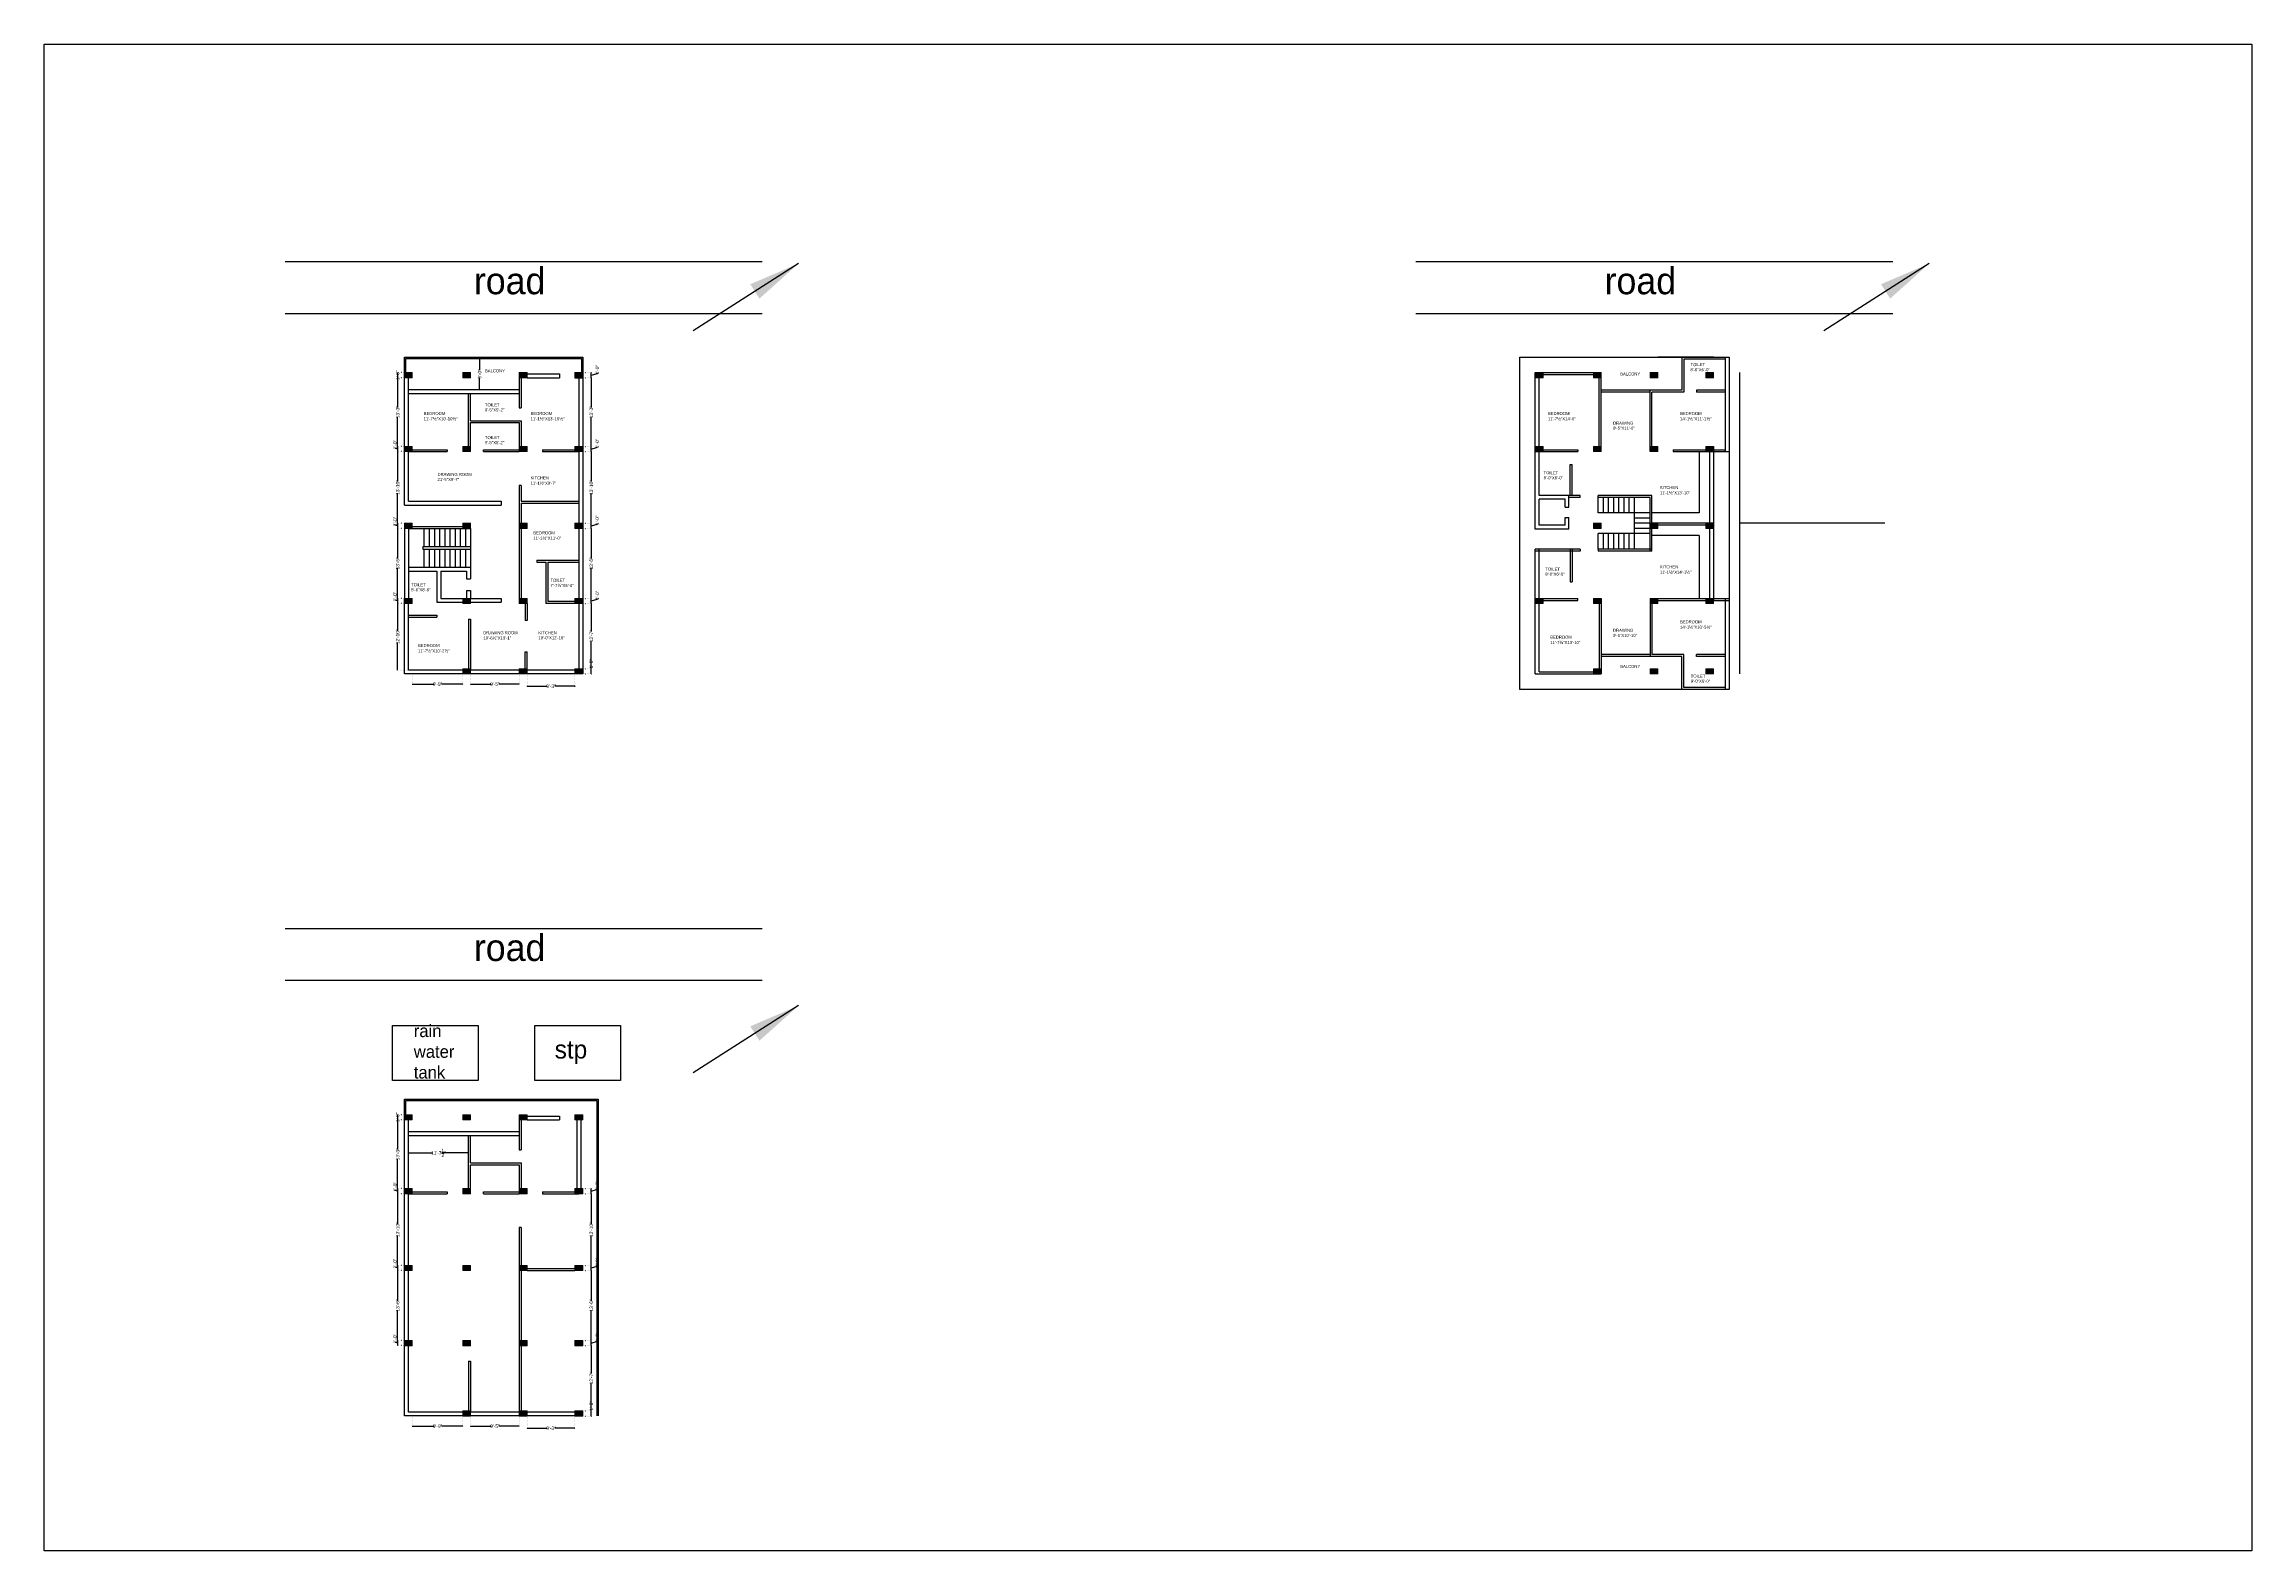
# Model space of a CAD drawing. Extents: x 187966 to 202201, y 659574 to 1343694.
# Drawn here: x 197087 to 202201, y 661930 to 665420 of the extents above; entities that cross this region are included whole.
import ezdxf

# ---------------------------------------------------------------- set-up
doc = ezdxf.new("R2010")
doc.units = 0
doc.header["$MEASUREMENT"] = 0
doc.header["$PDMODE"] = 32
doc.linetypes.add('DOT2', pattern=[3.175, 0, -3.175])
doc.layers.add('A-Wall', color=7, linetype='Continuous', lineweight=30)
doc.layers.add('HATCH', color=8, linetype='Continuous', lineweight=20)
doc.styles.add('AA_03.50', font='ARIALN.TTF', dxfattribs={"height": 8})
doc.styles.get("Standard").update_dxf_attribs({"font": 'stylu.ttf', "height": 7})
doc.dimstyles.new('AA_03.50', dxfattribs={"dimtxt": 9, "dimasz": 3.25, "dimexe": 1.75, "dimexo": 3.375, "dimgap": 0.09, "dimtad": 0, "dimdec": 0, "dimzin": 3, "dimdsep": 46, "dimlunit": 4, "dimtxsty": 'AA_03.50', "dimblk": 'DOTSMALL', "dimcen": 0.09, "dimclre": 7, "dimadec": 0, "dimazin": 0, "dimtfac": 1, "dimtdec": 0, "dimtofl": 0, "dimtmove": 0, "dimatfit": 3, "dimfxl": 1, "dimtolj": 1, "dimtzin": 0, "dimlwd": -1, "dimarcsym": 0})

# ---------------------------------------------------------------- blocks, each defined once
blk = doc.blocks.new('colummn')
at = {"layer": 'HATCH'}
h = blk.add_hatch(dxfattribs=at)
h.set_pattern_fill('ANSI31', color=256)
h.set_pattern_definition([(45, (0, 0), (-0.088388347648, 0.088388347648), [])])
h.paths.add_polyline_path([(198351, 663973.6), (198351, 663961.6), (198369, 663961.6), (198369, 663973.6)])
at = {"layer": 'A-Wall', "lineweight": 0}
blk.add_lwpolyline([(198351, 663973.6), (198351, 663961.6), (198369, 663961.6), (198369, 663973.6)], close=True, dxfattribs=at)
blk = doc.blocks.new('_DotSmall')
at = {"color": 0, "linetype": 'ByBlock', "const_width": 0.5}
blk.add_lwpolyline([(-0.0625, 0, 1), (0.0625, 0, 1)], format="xyb", close=True, dxfattribs=at)
blk = doc.blocks.new('*D201')
at = {"color": 7, "linetype": 'DOT2', "lineweight": -2, "transparency": 16777216}
for p, q in [((197918.7, 664659.5), (197904.3, 664659.5)), ((197918.7, 664647.5), (197904.3, 664647.5))]:
    blk.add_line(p, q, dxfattribs=at)
at = {"color": 0, "transparency": 16777216}
blk.add_line((197906.1, 664659.5), (197906.1, 664647.5), dxfattribs=at)
at = {"layer": 'DEFPOINTS', "color": 0, "transparency": 16777216}
for p in [(197906.1, 664647.5), (197922.1, 664659.5), (197922.1, 664647.5)]:
    blk.add_point(p, dxfattribs=at)
at = {"color": 0, "transparency": 16777216, "xscale": 3.25, "yscale": 3.25, "zscale": 3.25}
for p, rotation in [((197906.1, 664659.5), 90), ((197906.1, 664647.5), 270)]:
    blk.add_blockref('_DotSmall', p, dxfattribs=dict(at, rotation=rotation))
at = {"color": 0, "transparency": 16777216, "insert": (197906.1, 664653.5), "char_height": 8, "attachment_point": 5, "rotation": 90, "style": 'AA_03.50'}
blk.add_mtext('\\A1;1\'-0"', dxfattribs=at)
blk = doc.blocks.new('*D202')
at = {"color": 7, "linetype": 'DOT2', "lineweight": -2, "transparency": 16777216}
for p, q in [((197918.7, 664647.5), (197904.3, 664647.5)), ((197918.7, 664488.5), (197904.3, 664488.5))]:
    blk.add_line(p, q, dxfattribs=at)
at = {"color": 0, "transparency": 16777216}
for p, q in [((197906.1, 664647.5), (197906.1, 664579)), ((197906.1, 664488.5), (197906.1, 664556.9))]:
    blk.add_line(p, q, dxfattribs=at)
at = {"layer": 'DEFPOINTS', "color": 0, "transparency": 16777216}
for p in [(197922.1, 664647.5), (197906.1, 664488.5), (197922.1, 664488.5)]:
    blk.add_point(p, dxfattribs=at)
at = {"color": 0, "transparency": 16777216, "xscale": 3.25, "yscale": 3.25, "zscale": 3.25}
for p, rotation in [((197906.1, 664647.5), 90), ((197906.1, 664488.5), 270)]:
    blk.add_blockref('_DotSmall', p, dxfattribs=dict(at, rotation=rotation))
at = {"color": 0, "transparency": 16777216, "insert": (197906.1, 664568), "char_height": 8, "attachment_point": 5, "rotation": 90, "style": 'AA_03.50'}
blk.add_mtext('\\A1;13\'-3"', dxfattribs=at)
blk = doc.blocks.new('*D203')
at = {"color": 0, "transparency": 16777216}
for p, q in [((197900.1, 664484.3), (197900.1, 664484.4)), ((197906.1, 664482.5), (197900.1, 664484.3)), ((197906.1, 664488.5), (197906.1, 664476.5))]:
    blk.add_line(p, q, dxfattribs=at)
at = {"color": 7, "linetype": 'DOT2', "lineweight": -2, "transparency": 16777216}
for p, q in [((197918.7, 664488.5), (197904.3, 664488.5)), ((197918.7, 664476.5), (197904.3, 664476.5))]:
    blk.add_line(p, q, dxfattribs=at)
at = {"layer": 'DEFPOINTS', "color": 0, "transparency": 16777216}
for p in [(197906.1, 664476.5), (197922.1, 664488.5), (197922.1, 664476.5)]:
    blk.add_point(p, dxfattribs=at)
at = {"color": 0, "transparency": 16777216, "xscale": 3.25, "yscale": 3.25, "zscale": 3.25}
for p, rotation in [((197906.1, 664488.5), 90), ((197906.1, 664476.5), 270)]:
    blk.add_blockref('_DotSmall', p, dxfattribs=dict(at, rotation=rotation))
at = {"color": 0, "transparency": 16777216, "insert": (197900.1, 664492.9), "char_height": 8, "attachment_point": 5, "rotation": 90, "style": 'AA_03.50'}
blk.add_mtext('\\A1;1\'-0"', dxfattribs=at)
blk = doc.blocks.new('*D204')
at = {"color": 7, "linetype": 'DOT2', "lineweight": -2, "transparency": 16777216}
for p, q in [((197918.7, 664476.5), (197904.3, 664476.5)), ((197918.7, 664310.6), (197904.3, 664310.6))]:
    blk.add_line(p, q, dxfattribs=at)
at = {"color": 0, "transparency": 16777216}
for p, q in [((197906.1, 664476.5), (197906.1, 664407.1)), ((197906.1, 664310.6), (197906.1, 664379.9))]:
    blk.add_line(p, q, dxfattribs=at)
at = {"layer": 'DEFPOINTS', "color": 0, "transparency": 16777216}
for p in [(197922.1, 664476.5), (197906.1, 664310.6), (197922.1, 664310.6)]:
    blk.add_point(p, dxfattribs=at)
at = {"color": 0, "transparency": 16777216, "xscale": 3.25, "yscale": 3.25, "zscale": 3.25}
for p, rotation in [((197906.1, 664476.5), 90), ((197906.1, 664310.6), 270)]:
    blk.add_blockref('_DotSmall', p, dxfattribs=dict(at, rotation=rotation))
at = {"color": 0, "transparency": 16777216, "insert": (197906.1, 664393.5), "char_height": 8, "attachment_point": 5, "rotation": 90, "style": 'AA_03.50'}
blk.add_mtext('\\A1;13\'-10"', dxfattribs=at)
blk = doc.blocks.new('*D205')
at = {"color": 0, "transparency": 16777216}
for p, q in [((197900.1, 664306.3), (197900.1, 664306.5)), ((197906.1, 664304.6), (197900.1, 664306.3)), ((197906.1, 664310.6), (197906.1, 664298.6))]:
    blk.add_line(p, q, dxfattribs=at)
at = {"color": 7, "linetype": 'DOT2', "lineweight": -2, "transparency": 16777216}
for p, q in [((197918.7, 664310.6), (197904.3, 664310.6)), ((197918.7, 664298.6), (197904.3, 664298.6))]:
    blk.add_line(p, q, dxfattribs=at)
at = {"layer": 'DEFPOINTS', "color": 0, "transparency": 16777216}
for p in [(197906.1, 664298.6), (197922.1, 664310.6), (197922.1, 664298.6)]:
    blk.add_point(p, dxfattribs=at)
at = {"color": 0, "transparency": 16777216, "xscale": 3.25, "yscale": 3.25, "zscale": 3.25}
for p, rotation in [((197906.1, 664310.6), 90), ((197906.1, 664298.6), 270)]:
    blk.add_blockref('_DotSmall', p, dxfattribs=dict(at, rotation=rotation))
at = {"color": 0, "transparency": 16777216, "insert": (197900.1, 664315), "char_height": 8, "attachment_point": 5, "rotation": 90, "style": 'AA_03.50'}
blk.add_mtext('\\A1;1\'-0"', dxfattribs=at)
blk = doc.blocks.new('*D206')
at = {"color": 7, "linetype": 'DOT2', "lineweight": -2, "transparency": 16777216}
for p, q in [((197918.7, 664298.6), (197904.3, 664298.6)), ((197918.7, 664136.6), (197904.3, 664136.6))]:
    blk.add_line(p, q, dxfattribs=at)
at = {"color": 0, "transparency": 16777216}
for p, q in [((197906.1, 664298.6), (197906.1, 664228.6)), ((197906.1, 664136.6), (197906.1, 664206.5))]:
    blk.add_line(p, q, dxfattribs=at)
at = {"layer": 'DEFPOINTS', "color": 0, "transparency": 16777216}
for p in [(197922.1, 664298.6), (197906.1, 664136.6), (197922.1, 664136.6)]:
    blk.add_point(p, dxfattribs=at)
at = {"color": 0, "transparency": 16777216, "xscale": 3.25, "yscale": 3.25, "zscale": 3.25}
for p, rotation in [((197906.1, 664298.6), 90), ((197906.1, 664136.6), 270)]:
    blk.add_blockref('_DotSmall', p, dxfattribs=dict(at, rotation=rotation))
at = {"color": 0, "transparency": 16777216, "insert": (197906.1, 664217.6), "char_height": 8, "attachment_point": 5, "rotation": 90, "style": 'AA_03.50'}
blk.add_mtext('\\A1;13\'-6"', dxfattribs=at)
blk = doc.blocks.new('*D207')
at = {"color": 0, "transparency": 16777216}
for p, q in [((197900.1, 664132.3), (197900.1, 664132.5)), ((197906.1, 664130.6), (197900.1, 664132.3)), ((197906.1, 664136.6), (197906.1, 664124.6))]:
    blk.add_line(p, q, dxfattribs=at)
at = {"color": 7, "linetype": 'DOT2', "lineweight": -2, "transparency": 16777216}
for p, q in [((197918.7, 664136.6), (197904.3, 664136.6)), ((197918.7, 664124.6), (197904.3, 664124.6))]:
    blk.add_line(p, q, dxfattribs=at)
at = {"layer": 'DEFPOINTS', "color": 0, "transparency": 16777216}
for p in [(197906.1, 664124.6), (197922.1, 664136.6), (197922.1, 664124.6)]:
    blk.add_point(p, dxfattribs=at)
at = {"color": 0, "transparency": 16777216, "xscale": 3.25, "yscale": 3.25, "zscale": 3.25}
for p, rotation in [((197906.1, 664136.6), 90), ((197906.1, 664124.6), 270)]:
    blk.add_blockref('_DotSmall', p, dxfattribs=dict(at, rotation=rotation))
at = {"color": 0, "transparency": 16777216, "insert": (197900.1, 664141), "char_height": 8, "attachment_point": 5, "rotation": 90, "style": 'AA_03.50'}
blk.add_mtext('\\A1;1\'-0"', dxfattribs=at)
blk = doc.blocks.new('*D208')
at = {"color": 7, "linetype": 'DOT2', "lineweight": -2, "transparency": 16777216}
for p, q in [((197918.7, 664124.6), (197904.3, 664124.6)), ((197971.4, 663970.6), (197904.3, 663970.6))]:
    blk.add_line(p, q, dxfattribs=at)
at = {"color": 0, "transparency": 16777216}
for p, q in [((197906.1, 664124.6), (197906.1, 664061.2)), ((197906.1, 663970.6), (197906.1, 664034))]:
    blk.add_line(p, q, dxfattribs=at)
at = {"layer": 'DEFPOINTS', "color": 0, "transparency": 16777216}
for p in [(197922.1, 664124.6), (197906.1, 663970.6), (197974.8, 663970.6)]:
    blk.add_point(p, dxfattribs=at)
at = {"color": 0, "transparency": 16777216, "xscale": 3.25, "yscale": 3.25, "zscale": 3.25}
for p, rotation in [((197906.1, 664124.6), 90), ((197906.1, 663970.6), 270)]:
    blk.add_blockref('_DotSmall', p, dxfattribs=dict(at, rotation=rotation))
at = {"color": 0, "transparency": 16777216, "insert": (197906.1, 664047.6), "char_height": 8, "attachment_point": 5, "rotation": 90, "style": 'AA_03.50'}
blk.add_mtext('\\A1;12\'-10"', dxfattribs=at)
blk = doc.blocks.new('*D209')
at = {"color": 7, "linetype": 'DOT2', "lineweight": -2, "transparency": 16777216}
for p, q in [((198338.3, 663973.6), (198356.3, 663973.6)), ((198338.3, 663961.6), (198356.3, 663961.6))]:
    blk.add_line(p, q, dxfattribs=at)
at = {"color": 0, "transparency": 16777216}
for p, q in [((198354.6, 663973.6), (198354.6, 663976.9)), ((198354.6, 663961.6), (198354.6, 663973.6))]:
    blk.add_line(p, q, dxfattribs=at)
at = {"layer": 'DEFPOINTS', "color": 0, "transparency": 16777216}
for p in [(198334.9, 663973.6), (198334.9, 663961.6), (198354.6, 663973.6)]:
    blk.add_point(p, dxfattribs=at)
at = {"color": 0, "transparency": 16777216, "xscale": 3.25, "yscale": 3.25, "zscale": 3.25}
for p, rotation in [((198354.6, 663973.6), 90), ((198354.6, 663961.6), 270)]:
    blk.add_blockref('_DotSmall', p, dxfattribs=dict(at, rotation=rotation))
at = {"color": 0, "transparency": 16777216, "insert": (198354.6, 663985.4), "char_height": 8, "attachment_point": 5, "rotation": 90, "style": 'AA_03.50'}
blk.add_mtext('\\A1;1\'-0"', dxfattribs=at)
blk = doc.blocks.new('*D210')
at = {"color": 7, "linetype": 'DOT2', "lineweight": -2, "transparency": 16777216}
for p, q in [((198338.3, 664124.6), (198356.3, 664124.6)), ((198338.3, 663973.6), (198356.3, 663973.6))]:
    blk.add_line(p, q, dxfattribs=at)
at = {"color": 0, "transparency": 16777216}
for p, q in [((198354.6, 664124.6), (198354.6, 664060.2)), ((198354.6, 663973.6), (198354.6, 664038))]:
    blk.add_line(p, q, dxfattribs=at)
at = {"layer": 'DEFPOINTS', "color": 0, "transparency": 16777216}
for p in [(198334.9, 664124.6), (198354.6, 664124.6), (198334.9, 663973.6)]:
    blk.add_point(p, dxfattribs=at)
at = {"color": 0, "transparency": 16777216, "xscale": 3.25, "yscale": 3.25, "zscale": 3.25}
for p, rotation in [((198354.6, 664124.6), 90), ((198354.6, 663973.6), 270)]:
    blk.add_blockref('_DotSmall', p, dxfattribs=dict(at, rotation=rotation))
at = {"color": 0, "transparency": 16777216, "insert": (198354.6, 664049.1), "char_height": 8, "attachment_point": 5, "rotation": 90, "style": 'AA_03.50'}
blk.add_mtext('\\A1;12\'-7"', dxfattribs=at)
blk = doc.blocks.new('*D211')
at = {"color": 7, "linetype": 'DOT2', "lineweight": -2, "transparency": 16777216}
for p, q in [((198338.3, 664136.6), (198356.3, 664136.6)), ((198338.3, 664124.6), (198356.3, 664124.6))]:
    blk.add_line(p, q, dxfattribs=at)
at = {"color": 0, "transparency": 16777216}
for p, q in [((198354.6, 664124.6), (198354.6, 664136.6)), ((198354.6, 664130.6), (198368.7, 664134.8)), ((198368.7, 664134.8), (198368.7, 664135))]:
    blk.add_line(p, q, dxfattribs=at)
at = {"layer": 'DEFPOINTS', "color": 0, "transparency": 16777216}
for p in [(198334.9, 664136.6), (198334.9, 664124.6), (198354.6, 664136.6)]:
    blk.add_point(p, dxfattribs=at)
at = {"color": 0, "transparency": 16777216, "xscale": 3.25, "yscale": 3.25, "zscale": 3.25}
for p, rotation in [((198354.6, 664136.6), 90), ((198354.6, 664124.6), 270)]:
    blk.add_blockref('_DotSmall', p, dxfattribs=dict(at, rotation=rotation))
at = {"color": 0, "transparency": 16777216, "insert": (198368.7, 664143.5), "char_height": 8, "attachment_point": 5, "rotation": 90, "style": 'AA_03.50'}
blk.add_mtext('\\A1;1\'-0"', dxfattribs=at)
blk = doc.blocks.new('*D212')
at = {"color": 7, "linetype": 'DOT2', "lineweight": -2, "transparency": 16777216}
for p, q in [((198338.3, 664298.6), (198356.3, 664298.6)), ((198338.3, 664136.6), (198356.3, 664136.6))]:
    blk.add_line(p, q, dxfattribs=at)
at = {"color": 0, "transparency": 16777216}
for p, q in [((198354.6, 664298.6), (198354.6, 664228.6)), ((198354.6, 664136.6), (198354.6, 664206.5))]:
    blk.add_line(p, q, dxfattribs=at)
at = {"layer": 'DEFPOINTS', "color": 0, "transparency": 16777216}
for p in [(198334.9, 664298.6), (198354.6, 664298.6), (198334.9, 664136.6)]:
    blk.add_point(p, dxfattribs=at)
at = {"color": 0, "transparency": 16777216, "xscale": 3.25, "yscale": 3.25, "zscale": 3.25}
for p, rotation in [((198354.6, 664298.6), 90), ((198354.6, 664136.6), 270)]:
    blk.add_blockref('_DotSmall', p, dxfattribs=dict(at, rotation=rotation))
at = {"color": 0, "transparency": 16777216, "insert": (198354.6, 664217.6), "char_height": 8, "attachment_point": 5, "rotation": 90, "style": 'AA_03.50'}
blk.add_mtext('\\A1;13\'-6"', dxfattribs=at)
blk = doc.blocks.new('*D213')
at = {"color": 7, "linetype": 'DOT2', "lineweight": -2, "transparency": 16777216}
for p, q in [((198338.3, 664310.6), (198356.3, 664310.6)), ((198338.3, 664298.6), (198356.3, 664298.6))]:
    blk.add_line(p, q, dxfattribs=at)
at = {"color": 0, "transparency": 16777216}
for p, q in [((198354.6, 664298.6), (198354.6, 664310.6)), ((198354.6, 664304.6), (198368.7, 664308.8)), ((198368.7, 664308.8), (198368.7, 664309))]:
    blk.add_line(p, q, dxfattribs=at)
at = {"layer": 'DEFPOINTS', "color": 0, "transparency": 16777216}
for p in [(198334.9, 664310.6), (198334.9, 664298.6), (198354.6, 664310.6)]:
    blk.add_point(p, dxfattribs=at)
at = {"color": 0, "transparency": 16777216, "xscale": 3.25, "yscale": 3.25, "zscale": 3.25}
for p, rotation in [((198354.6, 664310.6), 90), ((198354.6, 664298.6), 270)]:
    blk.add_blockref('_DotSmall', p, dxfattribs=dict(at, rotation=rotation))
at = {"color": 0, "transparency": 16777216, "insert": (198368.7, 664317.5), "char_height": 8, "attachment_point": 5, "rotation": 90, "style": 'AA_03.50'}
blk.add_mtext('\\A1;1\'-0"', dxfattribs=at)
blk = doc.blocks.new('*D214')
at = {"color": 7, "linetype": 'DOT2', "lineweight": -2, "transparency": 16777216}
for p, q in [((198338.3, 664476.5), (198356.3, 664476.5)), ((198338.3, 664310.6), (198356.3, 664310.6))]:
    blk.add_line(p, q, dxfattribs=at)
at = {"color": 0, "transparency": 16777216}
for p, q in [((198354.6, 664476.5), (198354.6, 664407.1)), ((198354.6, 664310.6), (198354.6, 664379.9))]:
    blk.add_line(p, q, dxfattribs=at)
at = {"layer": 'DEFPOINTS', "color": 0, "transparency": 16777216}
for p in [(198334.9, 664476.5), (198354.6, 664476.5), (198334.9, 664310.6)]:
    blk.add_point(p, dxfattribs=at)
at = {"color": 0, "transparency": 16777216, "xscale": 3.25, "yscale": 3.25, "zscale": 3.25}
for p, rotation in [((198354.6, 664476.5), 90), ((198354.6, 664310.6), 270)]:
    blk.add_blockref('_DotSmall', p, dxfattribs=dict(at, rotation=rotation))
at = {"color": 0, "transparency": 16777216, "insert": (198354.6, 664393.5), "char_height": 8, "attachment_point": 5, "rotation": 90, "style": 'AA_03.50'}
blk.add_mtext('\\A1;13\'-10"', dxfattribs=at)
blk = doc.blocks.new('*D215')
at = {"color": 7, "linetype": 'DOT2', "lineweight": -2, "transparency": 16777216}
for p, q in [((198338.3, 664488.5), (198356.3, 664488.5)), ((198338.3, 664476.5), (198356.3, 664476.5))]:
    blk.add_line(p, q, dxfattribs=at)
at = {"color": 0, "transparency": 16777216}
for p, q in [((198354.6, 664476.5), (198354.6, 664488.5)), ((198354.6, 664482.5), (198368.7, 664486.7)), ((198368.7, 664486.7), (198368.7, 664486.9))]:
    blk.add_line(p, q, dxfattribs=at)
at = {"layer": 'DEFPOINTS', "color": 0, "transparency": 16777216}
for p in [(198334.9, 664488.5), (198334.9, 664476.5), (198354.6, 664488.5)]:
    blk.add_point(p, dxfattribs=at)
at = {"color": 0, "transparency": 16777216, "xscale": 3.25, "yscale": 3.25, "zscale": 3.25}
for p, rotation in [((198354.6, 664488.5), 90), ((198354.6, 664476.5), 270)]:
    blk.add_blockref('_DotSmall', p, dxfattribs=dict(at, rotation=rotation))
at = {"color": 0, "transparency": 16777216, "insert": (198368.7, 664495.4), "char_height": 8, "attachment_point": 5, "rotation": 90, "style": 'AA_03.50'}
blk.add_mtext('\\A1;1\'-0"', dxfattribs=at)
blk = doc.blocks.new('*D216')
at = {"color": 7, "linetype": 'DOT2', "lineweight": -2, "transparency": 16777216}
for p, q in [((198338.3, 664647.5), (198356.3, 664647.5)), ((198338.3, 664488.5), (198356.3, 664488.5))]:
    blk.add_line(p, q, dxfattribs=at)
at = {"color": 0, "transparency": 16777216}
for p, q in [((198354.6, 664647.5), (198354.6, 664579)), ((198354.6, 664488.5), (198354.6, 664556.9))]:
    blk.add_line(p, q, dxfattribs=at)
at = {"layer": 'DEFPOINTS', "color": 0, "transparency": 16777216}
for p in [(198334.9, 664647.5), (198354.6, 664647.5), (198334.9, 664488.5)]:
    blk.add_point(p, dxfattribs=at)
at = {"color": 0, "transparency": 16777216, "xscale": 3.25, "yscale": 3.25, "zscale": 3.25}
for p, rotation in [((198354.6, 664647.5), 90), ((198354.6, 664488.5), 270)]:
    blk.add_blockref('_DotSmall', p, dxfattribs=dict(at, rotation=rotation))
at = {"color": 0, "transparency": 16777216, "insert": (198354.6, 664568), "char_height": 8, "attachment_point": 5, "rotation": 90, "style": 'AA_03.50'}
blk.add_mtext('\\A1;13\'-3"', dxfattribs=at)
blk = doc.blocks.new('*D217')
at = {"color": 7, "linetype": 'DOT2', "lineweight": -2, "transparency": 16777216}
for p, q in [((198338.3, 664659.5), (198356.3, 664659.5)), ((198338.3, 664647.5), (198356.3, 664647.5))]:
    blk.add_line(p, q, dxfattribs=at)
at = {"color": 0, "transparency": 16777216}
for p, q in [((198354.6, 664647.5), (198354.6, 664659.5)), ((198354.6, 664653.5), (198368.7, 664657.7)), ((198368.7, 664657.7), (198368.7, 664657.9))]:
    blk.add_line(p, q, dxfattribs=at)
at = {"layer": 'DEFPOINTS', "color": 0, "transparency": 16777216}
for p in [(198334.9, 664659.5), (198334.9, 664647.5), (198354.6, 664659.5)]:
    blk.add_point(p, dxfattribs=at)
at = {"color": 0, "transparency": 16777216, "xscale": 3.25, "yscale": 3.25, "zscale": 3.25}
for p, rotation in [((198354.6, 664659.5), 90), ((198354.6, 664647.5), 270)]:
    blk.add_blockref('_DotSmall', p, dxfattribs=dict(at, rotation=rotation))
at = {"color": 0, "transparency": 16777216, "insert": (198368.7, 664666.4), "char_height": 8, "attachment_point": 5, "rotation": 90, "style": 'AA_03.50'}
blk.add_mtext('\\A1;1\'-0"', dxfattribs=at)
blk = doc.blocks.new('*D218')
at = {"color": 7, "linetype": 'DOT2', "lineweight": -2, "transparency": 16777216}
for p, q in [((198074.9, 663958.3), (198074.9, 663936.2)), ((198187.9, 663958.3), (198187.9, 663936.2))]:
    blk.add_line(p, q, dxfattribs=at)
at = {"color": 0, "transparency": 16777216}
for p, q in [((198074.9, 663937.9), (198122.6, 663937.9)), ((198187.9, 663937.9), (198140.2, 663937.9))]:
    blk.add_line(p, q, dxfattribs=at)
at = {"layer": 'DEFPOINTS', "color": 0, "transparency": 16777216}
for p in [(198074.9, 663961.6), (198187.9, 663961.6), (198187.9, 663937.9)]:
    blk.add_point(p, dxfattribs=at)
at = {"color": 0, "transparency": 16777216, "xscale": 3.25, "yscale": 3.25, "zscale": 3.25, "rotation": 180}
blk.add_blockref('_DotSmall', (198074.9, 663937.9), dxfattribs=at)
at = {"color": 0, "transparency": 16777216, "xscale": 3.25, "yscale": 3.25, "zscale": 3.25}
blk.add_blockref('_DotSmall', (198187.9, 663937.9), dxfattribs=at)
at = {"color": 0, "transparency": 16777216, "insert": (198131.4, 663937.9), "char_height": 8, "attachment_point": 5, "style": 'AA_03.50'}
blk.add_mtext('\\A1;9\'-5"', dxfattribs=at)
blk = doc.blocks.new('*D219')
at = {"color": 7, "linetype": 'DOT2', "lineweight": -2, "transparency": 16777216}
for p, q in [((198205.9, 663958.3), (198205.9, 663931.5)), ((198316.9, 663958.3), (198316.9, 663931.5))]:
    blk.add_line(p, q, dxfattribs=at)
at = {"color": 0, "transparency": 16777216}
for p, q in [((198205.9, 663933.2), (198252.6, 663933.2)), ((198316.9, 663933.2), (198270.2, 663933.2))]:
    blk.add_line(p, q, dxfattribs=at)
at = {"layer": 'DEFPOINTS', "color": 0, "transparency": 16777216}
for p in [(198205.9, 663961.6), (198316.9, 663961.6), (198316.9, 663933.2)]:
    blk.add_point(p, dxfattribs=at)
at = {"color": 0, "transparency": 16777216, "xscale": 3.25, "yscale": 3.25, "zscale": 3.25, "rotation": 180}
blk.add_blockref('_DotSmall', (198205.9, 663933.2), dxfattribs=at)
at = {"color": 0, "transparency": 16777216, "xscale": 3.25, "yscale": 3.25, "zscale": 3.25}
blk.add_blockref('_DotSmall', (198316.9, 663933.2), dxfattribs=at)
at = {"color": 0, "transparency": 16777216, "insert": (198261.4, 663933.2), "char_height": 8, "attachment_point": 5, "style": 'AA_03.50'}
blk.add_mtext('\\A1;9\'-3"', dxfattribs=at)
blk = doc.blocks.new('*D220')
at = {"color": 7, "linetype": 'DOT2', "lineweight": -2, "transparency": 16777216}
for p, q in [((197940.1, 663958.3), (197940.1, 663936.2)), ((198056.9, 663958.3), (198056.9, 663936.2))]:
    blk.add_line(p, q, dxfattribs=at)
at = {"color": 0, "transparency": 16777216}
for p, q in [((197940.1, 663937.9), (197989.7, 663937.9)), ((198056.9, 663937.9), (198007.3, 663937.9))]:
    blk.add_line(p, q, dxfattribs=at)
at = {"layer": 'DEFPOINTS', "color": 0, "transparency": 16777216}
for p in [(197940.1, 663961.6), (198056.9, 663961.6), (198056.9, 663937.9)]:
    blk.add_point(p, dxfattribs=at)
at = {"color": 0, "transparency": 16777216, "xscale": 3.25, "yscale": 3.25, "zscale": 3.25, "rotation": 180}
blk.add_blockref('_DotSmall', (197940.1, 663937.9), dxfattribs=at)
at = {"color": 0, "transparency": 16777216, "xscale": 3.25, "yscale": 3.25, "zscale": 3.25}
blk.add_blockref('_DotSmall', (198056.9, 663937.9), dxfattribs=at)
at = {"color": 0, "transparency": 16777216, "insert": (197998.5, 663937.9), "char_height": 8, "attachment_point": 5, "style": 'AA_03.50'}
blk.add_mtext('\\A1;9\'-9"', dxfattribs=at)
blk = doc.blocks.new('*D232')
at = {"layer": 'A-Wall', "color": 7, "linetype": 'DOT2', "lineweight": -2, "transparency": 16777216}
for p, q in [((197918.7, 662940.6), (197904.3, 662940.6)), ((197918.7, 662928.6), (197904.3, 662928.6))]:
    blk.add_line(p, q, dxfattribs=at)
at = {"layer": 'A-Wall', "color": 0, "transparency": 16777216}
blk.add_line((197906.1, 662940.6), (197906.1, 662928.6), dxfattribs=at)
at = {"layer": 'DEFPOINTS', "color": 0, "transparency": 16777216}
for p in [(197922.1, 662940.6), (197906.1, 662928.6), (197922.1, 662928.6)]:
    blk.add_point(p, dxfattribs=at)
at = {"layer": 'A-Wall', "color": 0, "transparency": 16777216, "xscale": 3.25, "yscale": 3.25, "zscale": 3.25}
for p, rotation in [((197906.1, 662940.6), 90), ((197906.1, 662928.6), 270)]:
    blk.add_blockref('_DotSmall', p, dxfattribs=dict(at, rotation=rotation))
at = {"layer": 'A-Wall', "color": 0, "transparency": 16777216, "insert": (197906.1, 662934.6), "char_height": 8, "attachment_point": 5, "rotation": 90, "style": 'AA_03.50'}
blk.add_mtext('\\A1;1\'-0"', dxfattribs=at)
blk = doc.blocks.new('*D233')
at = {"layer": 'A-Wall', "color": 7, "linetype": 'DOT2', "lineweight": -2, "transparency": 16777216}
for p, q in [((197918.7, 662928.6), (197904.3, 662928.6)), ((197918.7, 662769.6), (197904.3, 662769.6))]:
    blk.add_line(p, q, dxfattribs=at)
at = {"layer": 'A-Wall', "color": 0, "transparency": 16777216}
for p, q in [((197906.1, 662928.6), (197906.1, 662860.1)), ((197906.1, 662769.6), (197906.1, 662838))]:
    blk.add_line(p, q, dxfattribs=at)
at = {"layer": 'DEFPOINTS', "color": 0, "transparency": 16777216}
for p in [(197922.1, 662928.6), (197906.1, 662769.6), (197922.1, 662769.6)]:
    blk.add_point(p, dxfattribs=at)
at = {"layer": 'A-Wall', "color": 0, "transparency": 16777216, "xscale": 3.25, "yscale": 3.25, "zscale": 3.25}
for p, rotation in [((197906.1, 662928.6), 90), ((197906.1, 662769.6), 270)]:
    blk.add_blockref('_DotSmall', p, dxfattribs=dict(at, rotation=rotation))
at = {"layer": 'A-Wall', "color": 0, "transparency": 16777216, "insert": (197906.1, 662849.1), "char_height": 8, "attachment_point": 5, "rotation": 90, "style": 'AA_03.50'}
blk.add_mtext('\\A1;13\'-3"', dxfattribs=at)
blk = doc.blocks.new('*D234')
at = {"layer": 'A-Wall', "color": 0, "transparency": 16777216}
for p, q in [((197900.1, 662765.4), (197900.1, 662765.5)), ((197906.1, 662763.6), (197900.1, 662765.4)), ((197906.1, 662769.6), (197906.1, 662757.6))]:
    blk.add_line(p, q, dxfattribs=at)
at = {"layer": 'A-Wall', "color": 7, "linetype": 'DOT2', "lineweight": -2, "transparency": 16777216}
for p, q in [((197918.7, 662769.6), (197904.3, 662769.6)), ((197918.7, 662757.6), (197904.3, 662757.6))]:
    blk.add_line(p, q, dxfattribs=at)
at = {"layer": 'DEFPOINTS', "color": 0, "transparency": 16777216}
for p in [(197906.1, 662757.6), (197922.1, 662769.6), (197922.1, 662757.6)]:
    blk.add_point(p, dxfattribs=at)
at = {"layer": 'A-Wall', "color": 0, "transparency": 16777216, "xscale": 3.25, "yscale": 3.25, "zscale": 3.25}
for p, rotation in [((197906.1, 662769.6), 90), ((197906.1, 662757.6), 270)]:
    blk.add_blockref('_DotSmall', p, dxfattribs=dict(at, rotation=rotation))
at = {"layer": 'A-Wall', "color": 0, "transparency": 16777216, "insert": (197900.1, 662774.1), "char_height": 8, "attachment_point": 5, "rotation": 90, "style": 'AA_03.50'}
blk.add_mtext('\\A1;1\'-0"', dxfattribs=at)
blk = doc.blocks.new('*D235')
at = {"layer": 'A-Wall', "color": 7, "linetype": 'DOT2', "lineweight": -2, "transparency": 16777216}
for p, q in [((197918.7, 662757.6), (197904.3, 662757.6)), ((197918.7, 662591.7), (197904.3, 662591.7))]:
    blk.add_line(p, q, dxfattribs=at)
at = {"layer": 'A-Wall', "color": 0, "transparency": 16777216}
for p, q in [((197906.1, 662757.6), (197906.1, 662688.2)), ((197906.1, 662591.7), (197906.1, 662661))]:
    blk.add_line(p, q, dxfattribs=at)
at = {"layer": 'DEFPOINTS', "color": 0, "transparency": 16777216}
for p in [(197922.1, 662757.6), (197906.1, 662591.7), (197922.1, 662591.7)]:
    blk.add_point(p, dxfattribs=at)
at = {"layer": 'A-Wall', "color": 0, "transparency": 16777216, "xscale": 3.25, "yscale": 3.25, "zscale": 3.25}
for p, rotation in [((197906.1, 662757.6), 90), ((197906.1, 662591.7), 270)]:
    blk.add_blockref('_DotSmall', p, dxfattribs=dict(at, rotation=rotation))
at = {"layer": 'A-Wall', "color": 0, "transparency": 16777216, "insert": (197906.1, 662674.6), "char_height": 8, "attachment_point": 5, "rotation": 90, "style": 'AA_03.50'}
blk.add_mtext('\\A1;13\'-10"', dxfattribs=at)
blk = doc.blocks.new('*D236')
at = {"layer": 'A-Wall', "color": 0, "transparency": 16777216}
for p, q in [((197900.1, 662587.4), (197900.1, 662587.6)), ((197906.1, 662585.7), (197900.1, 662587.4)), ((197906.1, 662591.7), (197906.1, 662579.7))]:
    blk.add_line(p, q, dxfattribs=at)
at = {"layer": 'A-Wall', "color": 7, "linetype": 'DOT2', "lineweight": -2, "transparency": 16777216}
for p, q in [((197918.7, 662591.7), (197904.3, 662591.7)), ((197918.7, 662579.7), (197904.3, 662579.7))]:
    blk.add_line(p, q, dxfattribs=at)
at = {"layer": 'DEFPOINTS', "color": 0, "transparency": 16777216}
for p in [(197906.1, 662579.7), (197922.1, 662591.7), (197922.1, 662579.7)]:
    blk.add_point(p, dxfattribs=at)
at = {"layer": 'A-Wall', "color": 0, "transparency": 16777216, "xscale": 3.25, "yscale": 3.25, "zscale": 3.25}
for p, rotation in [((197906.1, 662591.7), 90), ((197906.1, 662579.7), 270)]:
    blk.add_blockref('_DotSmall', p, dxfattribs=dict(at, rotation=rotation))
at = {"layer": 'A-Wall', "color": 0, "transparency": 16777216, "insert": (197900.1, 662596.1), "char_height": 8, "attachment_point": 5, "rotation": 90, "style": 'AA_03.50'}
blk.add_mtext('\\A1;1\'-0"', dxfattribs=at)
blk = doc.blocks.new('*D237')
at = {"layer": 'A-Wall', "color": 7, "linetype": 'DOT2', "lineweight": -2, "transparency": 16777216}
for p, q in [((197918.7, 662579.7), (197904.3, 662579.7)), ((197918.7, 662417.7), (197904.3, 662417.7))]:
    blk.add_line(p, q, dxfattribs=at)
at = {"layer": 'A-Wall', "color": 0, "transparency": 16777216}
for p, q in [((197906.1, 662579.7), (197906.1, 662509.7)), ((197906.1, 662417.7), (197906.1, 662487.6))]:
    blk.add_line(p, q, dxfattribs=at)
at = {"layer": 'DEFPOINTS', "color": 0, "transparency": 16777216}
for p in [(197922.1, 662579.7), (197906.1, 662417.7), (197922.1, 662417.7)]:
    blk.add_point(p, dxfattribs=at)
at = {"layer": 'A-Wall', "color": 0, "transparency": 16777216, "xscale": 3.25, "yscale": 3.25, "zscale": 3.25}
for p, rotation in [((197906.1, 662579.7), 90), ((197906.1, 662417.7), 270)]:
    blk.add_blockref('_DotSmall', p, dxfattribs=dict(at, rotation=rotation))
at = {"layer": 'A-Wall', "color": 0, "transparency": 16777216, "insert": (197906.1, 662498.7), "char_height": 8, "attachment_point": 5, "rotation": 90, "style": 'AA_03.50'}
blk.add_mtext('\\A1;13\'-6"', dxfattribs=at)
blk = doc.blocks.new('*D238')
at = {"layer": 'A-Wall', "color": 0, "transparency": 16777216}
for p, q in [((197900.1, 662413.4), (197900.1, 662413.6)), ((197906.1, 662411.7), (197900.1, 662413.4)), ((197906.1, 662417.7), (197906.1, 662405.7))]:
    blk.add_line(p, q, dxfattribs=at)
at = {"layer": 'A-Wall', "color": 7, "linetype": 'DOT2', "lineweight": -2, "transparency": 16777216}
for p, q in [((197918.7, 662417.7), (197904.3, 662417.7)), ((197918.7, 662405.7), (197904.3, 662405.7))]:
    blk.add_line(p, q, dxfattribs=at)
at = {"layer": 'DEFPOINTS', "color": 0, "transparency": 16777216}
for p in [(197906.1, 662405.7), (197922.1, 662417.7), (197922.1, 662405.7)]:
    blk.add_point(p, dxfattribs=at)
at = {"layer": 'A-Wall', "color": 0, "transparency": 16777216, "xscale": 3.25, "yscale": 3.25, "zscale": 3.25}
for p, rotation in [((197906.1, 662417.7), 90), ((197906.1, 662405.7), 270)]:
    blk.add_blockref('_DotSmall', p, dxfattribs=dict(at, rotation=rotation))
at = {"layer": 'A-Wall', "color": 0, "transparency": 16777216, "insert": (197900.1, 662422.1), "char_height": 8, "attachment_point": 5, "rotation": 90, "style": 'AA_03.50'}
blk.add_mtext('\\A1;1\'-0"', dxfattribs=at)
blk = doc.blocks.new('*D225')
at = {"layer": 'A-Wall', "color": 7, "linetype": 'DOT2', "lineweight": -2, "transparency": 16777216}
for p, q in [((198338.3, 662254.7), (198356.3, 662254.7)), ((198338.3, 662242.7), (198356.3, 662242.7))]:
    blk.add_line(p, q, dxfattribs=at)
at = {"layer": 'A-Wall', "color": 0, "transparency": 16777216}
for p, q in [((198354.6, 662254.7), (198354.6, 662258)), ((198354.6, 662242.7), (198354.6, 662254.7))]:
    blk.add_line(p, q, dxfattribs=at)
at = {"layer": 'DEFPOINTS', "color": 0, "transparency": 16777216}
for p in [(198334.9, 662254.7), (198334.9, 662242.7), (198354.6, 662254.7)]:
    blk.add_point(p, dxfattribs=at)
at = {"layer": 'A-Wall', "color": 0, "transparency": 16777216, "xscale": 3.25, "yscale": 3.25, "zscale": 3.25}
for p, rotation in [((198354.6, 662254.7), 90), ((198354.6, 662242.7), 270)]:
    blk.add_blockref('_DotSmall', p, dxfattribs=dict(at, rotation=rotation))
at = {"layer": 'A-Wall', "color": 0, "transparency": 16777216, "insert": (198354.6, 662266.5), "char_height": 8, "attachment_point": 5, "rotation": 90, "style": 'AA_03.50'}
blk.add_mtext('\\A1;1\'-0"', dxfattribs=at)
blk = doc.blocks.new('*D226')
at = {"layer": 'A-Wall', "color": 7, "linetype": 'DOT2', "lineweight": -2, "transparency": 16777216}
for p, q in [((198338.3, 662405.7), (198356.3, 662405.7)), ((198338.3, 662254.7), (198356.3, 662254.7))]:
    blk.add_line(p, q, dxfattribs=at)
at = {"layer": 'A-Wall', "color": 0, "transparency": 16777216}
for p, q in [((198354.6, 662405.7), (198354.6, 662341.3)), ((198354.6, 662254.7), (198354.6, 662319.1))]:
    blk.add_line(p, q, dxfattribs=at)
at = {"layer": 'DEFPOINTS', "color": 0, "transparency": 16777216}
for p in [(198334.9, 662405.7), (198354.6, 662405.7), (198334.9, 662254.7)]:
    blk.add_point(p, dxfattribs=at)
at = {"layer": 'A-Wall', "color": 0, "transparency": 16777216, "xscale": 3.25, "yscale": 3.25, "zscale": 3.25}
for p, rotation in [((198354.6, 662405.7), 90), ((198354.6, 662254.7), 270)]:
    blk.add_blockref('_DotSmall', p, dxfattribs=dict(at, rotation=rotation))
at = {"layer": 'A-Wall', "color": 0, "transparency": 16777216, "insert": (198354.6, 662330.2), "char_height": 8, "attachment_point": 5, "rotation": 90, "style": 'AA_03.50'}
blk.add_mtext('\\A1;12\'-7"', dxfattribs=at)
blk = doc.blocks.new('*D227')
at = {"layer": 'A-Wall', "color": 7, "linetype": 'DOT2', "lineweight": -2, "transparency": 16777216}
for p, q in [((198338.3, 662417.7), (198356.3, 662417.7)), ((198338.3, 662405.7), (198356.3, 662405.7))]:
    blk.add_line(p, q, dxfattribs=at)
at = {"layer": 'A-Wall', "color": 0, "transparency": 16777216}
for p, q in [((198354.6, 662405.7), (198354.6, 662417.7)), ((198354.6, 662411.7), (198368.7, 662415.9)), ((198368.7, 662415.9), (198368.7, 662416.1))]:
    blk.add_line(p, q, dxfattribs=at)
at = {"layer": 'DEFPOINTS', "color": 0, "transparency": 16777216}
for p in [(198334.9, 662417.7), (198334.9, 662405.7), (198354.6, 662417.7)]:
    blk.add_point(p, dxfattribs=at)
at = {"layer": 'A-Wall', "color": 0, "transparency": 16777216, "xscale": 3.25, "yscale": 3.25, "zscale": 3.25}
for p, rotation in [((198354.6, 662417.7), 90), ((198354.6, 662405.7), 270)]:
    blk.add_blockref('_DotSmall', p, dxfattribs=dict(at, rotation=rotation))
at = {"layer": 'A-Wall', "color": 0, "transparency": 16777216, "insert": (198368.7, 662424.6), "char_height": 8, "attachment_point": 5, "rotation": 90, "style": 'AA_03.50'}
blk.add_mtext('\\A1;1\'-0"', dxfattribs=at)
blk = doc.blocks.new('*D228')
at = {"layer": 'A-Wall', "color": 7, "linetype": 'DOT2', "lineweight": -2, "transparency": 16777216}
for p, q in [((198338.3, 662579.7), (198356.3, 662579.7)), ((198338.3, 662417.7), (198356.3, 662417.7))]:
    blk.add_line(p, q, dxfattribs=at)
at = {"layer": 'A-Wall', "color": 0, "transparency": 16777216}
for p, q in [((198354.6, 662579.7), (198354.6, 662509.7)), ((198354.6, 662417.7), (198354.6, 662487.6))]:
    blk.add_line(p, q, dxfattribs=at)
at = {"layer": 'DEFPOINTS', "color": 0, "transparency": 16777216}
for p in [(198334.9, 662579.7), (198354.6, 662579.7), (198334.9, 662417.7)]:
    blk.add_point(p, dxfattribs=at)
at = {"layer": 'A-Wall', "color": 0, "transparency": 16777216, "xscale": 3.25, "yscale": 3.25, "zscale": 3.25}
for p, rotation in [((198354.6, 662579.7), 90), ((198354.6, 662417.7), 270)]:
    blk.add_blockref('_DotSmall', p, dxfattribs=dict(at, rotation=rotation))
at = {"layer": 'A-Wall', "color": 0, "transparency": 16777216, "insert": (198354.6, 662498.7), "char_height": 8, "attachment_point": 5, "rotation": 90, "style": 'AA_03.50'}
blk.add_mtext('\\A1;13\'-6"', dxfattribs=at)
blk = doc.blocks.new('*D229')
at = {"layer": 'A-Wall', "color": 7, "linetype": 'DOT2', "lineweight": -2, "transparency": 16777216}
for p, q in [((198338.3, 662591.7), (198356.3, 662591.7)), ((198338.3, 662579.7), (198356.3, 662579.7))]:
    blk.add_line(p, q, dxfattribs=at)
at = {"layer": 'A-Wall', "color": 0, "transparency": 16777216}
for p, q in [((198354.6, 662579.7), (198354.6, 662591.7)), ((198354.6, 662585.7), (198368.7, 662589.9)), ((198368.7, 662589.9), (198368.7, 662590.1))]:
    blk.add_line(p, q, dxfattribs=at)
at = {"layer": 'DEFPOINTS', "color": 0, "transparency": 16777216}
for p in [(198334.9, 662591.7), (198334.9, 662579.7), (198354.6, 662591.7)]:
    blk.add_point(p, dxfattribs=at)
at = {"layer": 'A-Wall', "color": 0, "transparency": 16777216, "xscale": 3.25, "yscale": 3.25, "zscale": 3.25}
for p, rotation in [((198354.6, 662591.7), 90), ((198354.6, 662579.7), 270)]:
    blk.add_blockref('_DotSmall', p, dxfattribs=dict(at, rotation=rotation))
at = {"layer": 'A-Wall', "color": 0, "transparency": 16777216, "insert": (198368.7, 662598.6), "char_height": 8, "attachment_point": 5, "rotation": 90, "style": 'AA_03.50'}
blk.add_mtext('\\A1;1\'-0"', dxfattribs=at)
blk = doc.blocks.new('*D230')
at = {"layer": 'A-Wall', "color": 7, "linetype": 'DOT2', "lineweight": -2, "transparency": 16777216}
for p, q in [((198338.3, 662757.6), (198356.3, 662757.6)), ((198338.3, 662591.7), (198356.3, 662591.7))]:
    blk.add_line(p, q, dxfattribs=at)
at = {"layer": 'A-Wall', "color": 0, "transparency": 16777216}
for p, q in [((198354.6, 662757.6), (198354.6, 662688.2)), ((198354.6, 662591.7), (198354.6, 662661))]:
    blk.add_line(p, q, dxfattribs=at)
at = {"layer": 'DEFPOINTS', "color": 0, "transparency": 16777216}
for p in [(198334.9, 662757.6), (198354.6, 662757.6), (198334.9, 662591.7)]:
    blk.add_point(p, dxfattribs=at)
at = {"layer": 'A-Wall', "color": 0, "transparency": 16777216, "xscale": 3.25, "yscale": 3.25, "zscale": 3.25}
for p, rotation in [((198354.6, 662757.6), 90), ((198354.6, 662591.7), 270)]:
    blk.add_blockref('_DotSmall', p, dxfattribs=dict(at, rotation=rotation))
at = {"layer": 'A-Wall', "color": 0, "transparency": 16777216, "insert": (198354.6, 662674.6), "char_height": 8, "attachment_point": 5, "rotation": 90, "style": 'AA_03.50'}
blk.add_mtext('\\A1;13\'-10"', dxfattribs=at)
blk = doc.blocks.new('*D231')
at = {"layer": 'A-Wall', "color": 7, "linetype": 'DOT2', "lineweight": -2, "transparency": 16777216}
for p, q in [((198338.3, 662769.6), (198356.3, 662769.6)), ((198338.3, 662757.6), (198356.3, 662757.6))]:
    blk.add_line(p, q, dxfattribs=at)
at = {"layer": 'A-Wall', "color": 0, "transparency": 16777216}
for p, q in [((198354.6, 662757.6), (198354.6, 662769.6)), ((198354.6, 662763.6), (198368.7, 662767.8)), ((198368.7, 662767.8), (198368.7, 662768))]:
    blk.add_line(p, q, dxfattribs=at)
at = {"layer": 'DEFPOINTS', "color": 0, "transparency": 16777216}
for p in [(198334.9, 662769.6), (198334.9, 662757.6), (198354.6, 662769.6)]:
    blk.add_point(p, dxfattribs=at)
at = {"layer": 'A-Wall', "color": 0, "transparency": 16777216, "xscale": 3.25, "yscale": 3.25, "zscale": 3.25}
for p, rotation in [((198354.6, 662769.6), 90), ((198354.6, 662757.6), 270)]:
    blk.add_blockref('_DotSmall', p, dxfattribs=dict(at, rotation=rotation))
at = {"layer": 'A-Wall', "color": 0, "transparency": 16777216, "insert": (198368.7, 662776.5), "char_height": 8, "attachment_point": 5, "rotation": 90, "style": 'AA_03.50'}
blk.add_mtext('\\A1;1\'-0"', dxfattribs=at)
blk = doc.blocks.new('*D222')
at = {"layer": 'A-Wall', "color": 7, "linetype": 'DOT2', "lineweight": -2, "transparency": 16777216}
for p, q in [((198074.9, 662239.4), (198074.9, 662217.3)), ((198187.9, 662239.4), (198187.9, 662217.3))]:
    blk.add_line(p, q, dxfattribs=at)
at = {"layer": 'A-Wall', "color": 0, "transparency": 16777216}
for p, q in [((198074.9, 662219), (198122.6, 662219)), ((198187.9, 662219), (198140.2, 662219))]:
    blk.add_line(p, q, dxfattribs=at)
at = {"layer": 'DEFPOINTS', "color": 0, "transparency": 16777216}
for p in [(198074.9, 662242.7), (198187.9, 662242.7), (198187.9, 662219)]:
    blk.add_point(p, dxfattribs=at)
at = {"layer": 'A-Wall', "color": 0, "transparency": 16777216, "xscale": 3.25, "yscale": 3.25, "zscale": 3.25, "rotation": 180}
blk.add_blockref('_DotSmall', (198074.9, 662219), dxfattribs=at)
at = {"layer": 'A-Wall', "color": 0, "transparency": 16777216, "xscale": 3.25, "yscale": 3.25, "zscale": 3.25}
blk.add_blockref('_DotSmall', (198187.9, 662219), dxfattribs=at)
at = {"layer": 'A-Wall', "color": 0, "transparency": 16777216, "insert": (198131.4, 662219), "char_height": 8, "attachment_point": 5, "style": 'AA_03.50'}
blk.add_mtext('\\A1;9\'-5"', dxfattribs=at)
blk = doc.blocks.new('*D223')
at = {"layer": 'A-Wall', "color": 7, "linetype": 'DOT2', "lineweight": -2, "transparency": 16777216}
for p, q in [((198205.9, 662239.4), (198205.9, 662212.6)), ((198316.9, 662239.4), (198316.9, 662212.6))]:
    blk.add_line(p, q, dxfattribs=at)
at = {"layer": 'A-Wall', "color": 0, "transparency": 16777216}
for p, q in [((198205.9, 662214.3), (198252.6, 662214.3)), ((198316.9, 662214.3), (198270.2, 662214.3))]:
    blk.add_line(p, q, dxfattribs=at)
at = {"layer": 'DEFPOINTS', "color": 0, "transparency": 16777216}
for p in [(198205.9, 662242.7), (198316.9, 662242.7), (198316.9, 662214.3)]:
    blk.add_point(p, dxfattribs=at)
at = {"layer": 'A-Wall', "color": 0, "transparency": 16777216, "xscale": 3.25, "yscale": 3.25, "zscale": 3.25, "rotation": 180}
blk.add_blockref('_DotSmall', (198205.9, 662214.3), dxfattribs=at)
at = {"layer": 'A-Wall', "color": 0, "transparency": 16777216, "xscale": 3.25, "yscale": 3.25, "zscale": 3.25}
blk.add_blockref('_DotSmall', (198316.9, 662214.3), dxfattribs=at)
at = {"layer": 'A-Wall', "color": 0, "transparency": 16777216, "insert": (198261.4, 662214.3), "char_height": 8, "attachment_point": 5, "style": 'AA_03.50'}
blk.add_mtext('\\A1;9\'-3"', dxfattribs=at)
blk = doc.blocks.new('*D224')
at = {"layer": 'A-Wall', "color": 7, "linetype": 'DOT2', "lineweight": -2, "transparency": 16777216}
for p, q in [((197940.1, 662239.4), (197940.1, 662217.3)), ((198056.9, 662239.4), (198056.9, 662217.3))]:
    blk.add_line(p, q, dxfattribs=at)
at = {"layer": 'A-Wall', "color": 0, "transparency": 16777216}
for p, q in [((197940.1, 662219), (197989.7, 662219)), ((198056.9, 662219), (198007.3, 662219))]:
    blk.add_line(p, q, dxfattribs=at)
at = {"layer": 'DEFPOINTS', "color": 0, "transparency": 16777216}
for p in [(197940.1, 662242.7), (198056.9, 662242.7), (198056.9, 662219)]:
    blk.add_point(p, dxfattribs=at)
at = {"layer": 'A-Wall', "color": 0, "transparency": 16777216, "xscale": 3.25, "yscale": 3.25, "zscale": 3.25, "rotation": 180}
blk.add_blockref('_DotSmall', (197940.1, 662219), dxfattribs=at)
at = {"layer": 'A-Wall', "color": 0, "transparency": 16777216, "xscale": 3.25, "yscale": 3.25, "zscale": 3.25}
blk.add_blockref('_DotSmall', (198056.9, 662219), dxfattribs=at)
at = {"layer": 'A-Wall', "color": 0, "transparency": 16777216, "insert": (197998.5, 662219), "char_height": 8, "attachment_point": 5, "style": 'AA_03.50'}
blk.add_mtext('\\A1;9\'-9"', dxfattribs=at)
blk = doc.blocks.new('*D221')
at = {"layer": 'A-Wall', "color": 7, "linetype": 'DOT2', "lineweight": -2, "transparency": 16777216}
for p, q in [((197931.1, 662855.6), (197931.1, 662854)), ((198070.4, 662855.6), (198070.4, 662854))]:
    blk.add_line(p, q, dxfattribs=at)
at = {"layer": 'A-Wall', "color": 0, "transparency": 16777216}
for p, q in [((197931.1, 662852.2), (197987.3, 662852.2)), ((198070.4, 662852.2), (198014.2, 662852.2))]:
    blk.add_line(p, q, dxfattribs=at)
at = {"layer": 'DEFPOINTS', "color": 0, "transparency": 16777216}
for p in [(197931.1, 662852.2), (197931.1, 662852.2), (198070.4, 662852.2)]:
    blk.add_point(p, dxfattribs=at)
at = {"layer": 'A-Wall', "color": 0, "transparency": 16777216, "xscale": 3.25, "yscale": 3.25, "zscale": 3.25, "rotation": 180}
blk.add_blockref('_DotSmall', (197931.1, 662852.2), dxfattribs=at)
at = {"layer": 'A-Wall', "color": 0, "transparency": 16777216, "xscale": 3.25, "yscale": 3.25, "zscale": 3.25}
blk.add_blockref('_DotSmall', (198070.4, 662852.2), dxfattribs=at)
at = {"layer": 'A-Wall', "color": 0, "transparency": 16777216, "insert": (198000.7, 662852.2), "char_height": 8, "attachment_point": 5, "style": 'AA_03.50'}
blk.add_mtext('\\A1;11\'-7{\\H1.000000x;\\S1/2;}"', dxfattribs=at)
blk = doc.blocks.new('*D239')
at = {"layer": 'A-Wall', "color": 7, "linetype": 'DOT2', "lineweight": -2, "transparency": 16777216}
for p, q in [((198093.8, 664692.5), (198094.2, 664692.5)), ((198093.8, 664620.5), (198094.2, 664620.5))]:
    blk.add_line(p, q, dxfattribs=at)
at = {"layer": 'A-Wall', "color": 0, "transparency": 16777216}
for p, q in [((198096, 664692.5), (198096, 664665.3)), ((198096, 664620.5), (198096, 664647.6))]:
    blk.add_line(p, q, dxfattribs=at)
at = {"layer": 'DEFPOINTS', "color": 0, "transparency": 16777216}
for p in [(198097.1, 664692.5), (198096, 664620.5), (198097.1, 664620.5)]:
    blk.add_point(p, dxfattribs=at)
at = {"layer": 'A-Wall', "color": 0, "transparency": 16777216, "xscale": 3.25, "yscale": 3.25, "zscale": 3.25}
for p, rotation in [((198096, 664692.5), 90), ((198096, 664620.5), 270)]:
    blk.add_blockref('_DotSmall', p, dxfattribs=dict(at, rotation=rotation))
at = {"layer": 'A-Wall', "color": 0, "transparency": 16777216, "insert": (198096, 664656.5), "char_height": 8, "attachment_point": 5, "rotation": 90, "style": 'AA_03.50'}
blk.add_mtext('\\A1;6\'-0"', dxfattribs=at)

msp = doc.modelspace()

# ---------------------------------------------------------------- linework, layer by layer
for p, q in [((197922.08, 664695.46), (198334.88, 664695.46)), ((197922.08, 664659.46), (197922.08, 664695.46)), ((197925.08, 664692.46), (198331.88, 664692.46)), ((197925.08, 664659.46), (197925.08, 664692.46)), ((197922.08, 664352.55), (197922.08, 664659.46)), ((197931.08, 664361.55), (197931.08, 664647.46)), ((198187.88, 664647.46), (198187.88, 664578.21)), ((198192.38, 664647.46), (198192.38, 664578.21)), ((198280.88, 664656.46), (198280.88, 664647.46)), ((197931.08, 664620.46), (198187.88, 664620.46)), ((197931.08, 664611.46), (198187.88, 664611.46)), ((198070.38, 664488.46), (198070.38, 664611.46)), ((198074.88, 664548.21), (198074.88, 664611.46)), ((198187.88, 664578.21), (198192.38, 664578.21)), ((198074.88, 664548.21), (198192.38, 664548.21)), ((198074.88, 664476.46), (198074.88, 664543.71)), ((198074.88, 664543.71), (198187.88, 664543.71)), ((198187.88, 664543.71), (198187.88, 664476.46)), ((198192.38, 664548.21), (198192.38, 664488.46)), ((197931.08, 664480.96), (198020.88, 664480.96)), ((197931.08, 664476.46), (198020.88, 664476.46)), ((198020.88, 664480.96), (198020.88, 664476.46)), ((198104.88, 664480.96), (198187.88, 664480.96)), ((198104.88, 664476.46), (198104.88, 664480.96)), ((198104.88, 664476.46), (198187.88, 664476.46)), ((198241.88, 664480.96), (198325.88, 664480.96)), ((198241.88, 664480.96), (198241.88, 664476.46)), ((198241.88, 664476.46), (198325.88, 664476.46)), ((198187.88, 664397.94), (198187.88, 664136.55)), ((198192.38, 664397.94), (198187.88, 664397.94)), ((198192.38, 664397.94), (198192.38, 664361.55)), ((197922.08, 664352.55), (198146.13, 664352.55)), ((197931.08, 664361.55), (198146.13, 664361.55)), ((198146.13, 664361.55), (198146.13, 664352.55)), ((198192.38, 664361.55), (198325.88, 664361.55)), ((198192.38, 664357.05), (198325.88, 664357.05)), ((198192.38, 664357.05), (198192.38, 664310.55)), ((197922.08, 664298.55), (197922.08, 664136.55)), ((197931.08, 664303.05), (198075.08, 664303.05)), ((197931.08, 664298.55), (197931.08, 664136.55)), ((197931.08, 664298.55), (198075.08, 664298.55)), ((197967.08, 664298.55), (197967.08, 664256.55)), ((197979.08, 664298.55), (197979.08, 664256.55)), ((197991.08, 664298.55), (197991.08, 664256.55)), ((198003.08, 664298.55), (198003.08, 664256.55)), ((198015.08, 664298.55), (198015.08, 664256.55)), ((198027.08, 664298.55), (198027.08, 664256.55)), ((198039.08, 664298.55), (198039.08, 664256.55)), ((198051.08, 664298.55), (198051.08, 664256.55)), ((198063.08, 664298.55), (198063.08, 664256.55)), ((198075.08, 664298.55), (198075.08, 664208.55)), ((198192.38, 664310.25), (198192.38, 664136.55)), ((197964.08, 664256.55), (198075.08, 664256.55)), ((197964.08, 664256.55), (197964.08, 664250.55)), ((197964.08, 664250.55), (198075.08, 664250.55)), ((197967.08, 664250.55), (197967.08, 664208.55)), ((197979.08, 664250.55), (197979.08, 664208.55)), ((197991.08, 664250.55), (197991.08, 664208.55)), ((198003.08, 664250.55), (198003.08, 664208.55)), ((198015.08, 664250.55), (198015.08, 664208.55)), ((198027.08, 664250.55), (198027.08, 664208.55)), ((198039.08, 664250.55), (198039.08, 664208.55)), ((198051.08, 664250.55), (198051.08, 664208.55)), ((198063.08, 664250.55), (198063.08, 664208.55)), ((198228.38, 664225.05), (198325.88, 664225.05)), ((198228.38, 664225.05), (198228.38, 664220.55)), ((198228.38, 664220.55), (198249.38, 664220.55)), ((198249.38, 664220.55), (198249.38, 664124.55)), ((198253.88, 664220.55), (198253.88, 664129.05)), ((198253.88, 664220.55), (198325.88, 664220.55)), ((197931.08, 664208.55), (198075.08, 664208.55)), ((197931.08, 664199.55), (197997.08, 664199.55)), ((197997.08, 664199.55), (197997.08, 664127.55)), ((198006.08, 664199.55), (198065.88, 664199.55)), ((198006.08, 664199.55), (198006.08, 664136.55)), ((198065.88, 664199.55), (198065.88, 664181.55)), ((198065.88, 664181.55), (198074.88, 664181.55)), ((198074.88, 664208.55), (198074.88, 664181.55)), ((197997.08, 664127.55), (198056.96, 664127.55)), ((198006.08, 664136.55), (198056.88, 664136.55)), ((198065.88, 664154.55), (198074.88, 664154.55)), ((198065.88, 664154.55), (198065.88, 664136.55)), ((198074.88, 664154.55), (198074.88, 664136.55)), ((198074.88, 664136.55), (198145.88, 664136.55)), ((198074.88, 664127.55), (198145.88, 664127.55)), ((198145.88, 664136.55), (198145.88, 664127.55)), ((198187.88, 664136.55), (198192.38, 664136.55)), ((198316.88, 664124.55), (198249.38, 664124.55)), ((198316.88, 664129.05), (198253.88, 664129.05)), ((200807.16, 664136.55), (200811.66, 664136.55)), ((197931.08, 664097.55), (197997.08, 664097.55)), ((197931.08, 664093.05), (197997.08, 664093.05)), ((197997.08, 664097.55), (197997.08, 664093.05)), ((198070.38, 664088.55), (198070.38, 663970.64)), ((198070.38, 664088.55), (198074.88, 664088.55)), ((198074.88, 664088.55), (198074.88, 663970.64))]:
    msp.add_line(p, q)
at = {"lineweight": 30}
for p, q in [((198331.88, 664692.46), (198331.88, 664659.46)), ((198334.88, 664695.46), (198334.88, 663961.64)), ((200505.36, 663925.64), (200505.36, 664695.46)), ((198187.88, 664656.46), (198280.88, 664656.46)), ((198205.88, 664647.46), (198280.88, 664647.46)), ((198316.88, 664656.46), (198334.88, 664656.46)), ((198316.88, 664647.46), (198334.88, 664647.46)), ((198325.88, 664659.46), (198325.88, 663961.64)), ((200541.36, 664297.05), (200541.36, 664659.46)), ((200550.36, 664375.05), (200550.36, 664659.46)), ((200689.66, 664480.96), (200689.66, 664654.96)), ((200694.16, 664476.46), (200694.16, 664659.46)), ((200622.36, 664375.05), (200622.36, 664446.46)), ((200626.86, 664375.05), (200626.86, 664446.46)), ((200619.36, 664348.05), (200619.36, 664375.05)), ((200550.36, 664306.05), (200550.36, 664366.05)), ((200610.36, 664348.05), (200610.36, 664366.05)), ((200610.36, 664306.05), (200610.36, 664324.05)), ((200619.36, 664297.05), (200619.36, 664324.05)), ((200541.36, 663961.64), (200541.36, 664250.55)), ((200550.36, 663966.14), (200550.36, 664250.55)), ((200622.36, 664250.55), (200622.36, 664174.64)), ((200626.86, 664250.55), (200626.86, 664174.64)), ((197922.08, 663961.64), (197922.08, 664136.55)), ((197931.08, 663970.64), (197931.08, 664124.55)), ((200689.66, 664136.55), (200689.66, 663966.14)), ((200694.16, 664136.55), (200694.16, 663961.64)), ((198334.88, 663961.64), (197922.08, 663961.64)), ((198334.88, 663970.64), (197931.08, 663970.64)), ((200990.16, 663925.64), (200505.36, 663925.64))]:
    msp.add_line(p, q, dxfattribs=at)
at = {"layer": 'A-Wall'}
for p, q in [((197645.7, 664916.6), (198750.67, 664916.6)), ((200264.98, 664916.6), (201369.95, 664916.6)), ((197645.7, 664796.6), (198750.67, 664796.6)), ((200264.98, 664796.6), (201369.95, 664796.6)), ((200505.36, 664695.46), (200990.16, 664695.46)), ((200954.16, 664695.46), (200825.16, 664695.46)), ((200880.66, 664695.46), (200880.66, 664618.96)), ((200981.16, 664690.96), (200885.16, 664690.96)), ((200885.16, 664690.96), (200885.16, 664614.46)), ((200981.16, 664695.46), (200981.16, 664480.96)), ((200981.16, 664695.46), (200981.16, 664476.46)), ((200990.16, 664695.46), (200990.16, 664488.37)), ((200990.16, 664695.46), (200990.16, 663925.64)), ((200541.36, 664659.46), (200694.16, 664659.46)), ((200541.36, 664654.96), (200689.66, 664654.96)), ((201014.33, 664659.46), (201014.33, 663961.64)), ((200807.16, 664618.96), (200694.16, 664618.96)), ((200807.16, 664614.46), (200694.16, 664614.46)), ((200807.16, 664476.46), (200807.16, 664618.96)), ((200880.66, 664618.96), (200807.16, 664618.96)), ((200811.66, 664476.46), (200811.66, 664614.46)), ((200885.16, 664614.46), (200811.66, 664614.46)), ((200981.16, 664618.96), (200915.16, 664618.96)), ((200915.16, 664618.96), (200915.16, 664614.46)), ((200981.16, 664614.46), (200915.16, 664614.46)), ((200541.36, 664480.96), (200640.16, 664480.96)), ((200541.36, 664476.46), (200640.16, 664476.46)), ((200640.16, 664480.96), (200640.16, 664476.46)), ((200861.16, 664480.96), (200861.16, 664476.46)), ((200861.16, 664480.96), (200981.16, 664480.96)), ((200861.16, 664476.46), (200990.16, 664476.46)), ((200921.16, 664476.46), (200921.16, 664334.55)), ((200945.16, 664476.46), (200945.16, 664132.05)), ((200954.16, 664488.46), (200954.16, 664132.05)), ((200622.36, 664446.46), (200626.86, 664446.46)), ((200645.16, 664375.05), (200550.36, 664375.05)), ((200645.16, 664370.55), (200619.36, 664370.55)), ((200645.16, 664370.55), (200645.16, 664375.05)), ((200811.66, 664375.05), (200687.16, 664375.05)), ((200687.16, 664370.55), (200687.16, 664375.05)), ((200807.16, 664370.55), (200687.16, 664370.55)), ((200687.16, 664334.55), (200687.16, 664370.55)), ((200699.16, 664334.55), (200699.16, 664370.55)), ((200711.16, 664334.55), (200711.16, 664370.55)), ((200723.16, 664334.55), (200723.16, 664370.55)), ((200735.16, 664334.55), (200735.16, 664370.55)), ((200747.16, 664334.55), (200747.16, 664370.55)), ((200759.16, 664334.55), (200759.16, 664370.55)), ((200771.16, 664250.55), (200771.16, 664370.55)), ((200807.16, 664246.05), (200807.16, 664370.55)), ((200811.66, 664246.05), (200811.66, 664375.05)), ((200610.36, 664366.05), (200550.36, 664366.05)), ((200610.36, 664348.05), (200619.36, 664348.05)), ((200610.36, 664324.05), (200619.36, 664324.05)), ((200807.16, 664334.55), (200687.16, 664334.55)), ((200807.16, 664322.55), (200771.16, 664322.55)), ((200921.16, 664334.55), (200811.66, 664334.55)), ((200619.36, 664297.05), (200541.36, 664297.05)), ((200610.36, 664306.05), (200550.36, 664306.05)), ((200807.16, 664286.55), (200687.16, 664286.55)), ((200687.16, 664250.55), (200687.16, 664286.55)), ((200699.16, 664250.55), (200699.16, 664286.55)), ((200711.16, 664250.55), (200711.16, 664286.55)), ((200723.16, 664250.55), (200723.16, 664286.55)), ((200735.16, 664250.55), (200735.16, 664286.55)), ((200747.16, 664250.55), (200747.16, 664286.55)), ((200759.16, 664250.55), (200759.16, 664286.55)), ((200807.16, 664310.55), (200771.16, 664310.55)), ((200807.16, 664298.55), (200771.16, 664298.55)), ((200954.16, 664310.55), (200811.66, 664310.55)), ((200954.16, 664306.05), (200811.66, 664306.05)), ((200921.16, 664282.05), (200811.66, 664282.05)), ((200921.16, 664282.05), (200921.16, 664136.55)), ((201351.49, 664310.55), (201014.33, 664310.55)), ((200645.16, 664250.55), (200541.36, 664250.55)), ((200645.16, 664246.05), (200541.36, 664246.05)), ((200645.16, 664250.55), (200645.16, 664246.05)), ((200811.66, 664250.55), (200687.16, 664250.55)), ((200687.16, 664250.55), (200687.16, 664246.05)), ((200811.66, 664246.05), (200687.16, 664246.05)), ((200622.36, 664174.64), (200626.86, 664174.64)), ((198201.38, 664124.55), (198201.38, 664085.09)), ((198205.88, 664124.55), (198205.88, 664085.09)), ((200541.36, 664136.55), (200640.16, 664136.55)), ((200541.36, 664132.05), (200640.16, 664132.05)), ((200640.16, 664132.05), (200640.16, 664136.55)), ((200807.16, 664136.55), (200807.16, 664002.14)), ((200807.16, 664136.55), (200990.16, 664136.55)), ((200811.66, 664132.05), (200811.66, 664006.64)), ((200811.66, 664132.05), (200990.16, 664132.05)), ((200981.16, 664136.55), (200981.16, 663925.64)), ((198205.88, 664085.09), (198201.38, 664085.09)), ((198201.38, 664013.09), (198205.88, 664013.09)), ((198201.38, 663973.64), (198201.38, 664013.09)), ((198205.88, 663973.64), (198205.88, 664013.09)), ((200541.36, 663961.64), (200694.16, 663961.64)), ((200550.36, 663966.14), (200689.66, 663966.14)), ((200807.16, 664006.64), (200694.16, 664006.64)), ((200807.16, 664002.14), (200694.16, 664002.14)), ((200880.66, 664002.14), (200807.16, 664002.14)), ((200885.16, 664006.64), (200811.66, 664006.64)), ((200880.66, 663925.64), (200880.66, 664002.14)), ((200885.16, 663930.14), (200885.16, 664006.64)), ((200915.16, 664002.14), (200915.16, 664006.64)), ((200981.16, 664006.64), (200915.16, 664006.64)), ((200981.16, 664002.14), (200915.16, 664002.14)), ((200954.16, 663925.64), (200825.16, 663925.64)), ((200981.16, 663930.14), (200885.16, 663930.14)), ((197645.7, 663372.22), (198750.67, 663372.22)), ((197645.7, 663252.22), (198750.67, 663252.22)), ((197922.08, 662940.57), (197922.08, 662976.57)), ((197925.08, 662940.57), (197925.08, 662973.57)), ((198280.88, 662937.57), (198280.88, 662928.57)), ((198070.38, 662769.57), (198070.38, 662892.57)), ((198074.88, 662829.32), (198074.88, 662892.57)), ((198187.88, 662928.57), (198187.88, 662859.32)), ((198192.38, 662928.57), (198192.38, 662859.32)), ((198321.38, 662928.57), (198321.38, 662769.57)), ((198330.38, 662928.57), (198330.38, 662769.57)), ((198187.88, 662859.32), (198192.38, 662859.32)), ((198074.88, 662829.32), (198192.38, 662829.32)), ((198074.88, 662757.57), (198074.88, 662824.82)), ((198074.88, 662824.82), (198187.88, 662824.82)), ((198187.88, 662824.82), (198187.88, 662757.57)), ((198192.38, 662829.32), (198192.38, 662769.57)), ((197931.08, 662762.07), (198020.88, 662762.07)), ((197931.08, 662757.57), (198020.88, 662757.57)), ((198020.88, 662762.07), (198020.88, 662757.57)), ((198104.88, 662757.57), (198104.88, 662762.07)), ((198104.88, 662762.07), (198187.88, 662762.07)), ((198104.88, 662757.57), (198187.88, 662757.57)), ((198241.88, 662762.07), (198325.88, 662762.07)), ((198241.88, 662762.07), (198241.88, 662757.57)), ((198241.88, 662757.57), (198325.88, 662757.57)), ((198187.88, 662679.04), (198187.88, 662251.74)), ((198192.38, 662679.04), (198187.88, 662679.04)), ((198192.38, 662679.04), (198192.38, 662591.66)), ((198192.38, 662591.35), (198192.38, 662251.74)), ((198205.88, 662584.16), (198316.88, 662584.16)), ((198205.88, 662579.66), (198316.88, 662579.66)), ((198070.38, 662369.66), (198070.38, 662251.74)), ((198070.38, 662369.66), (198074.88, 662369.66)), ((198074.88, 662369.66), (198074.88, 662251.74))]:
    msp.add_line(p, q, dxfattribs=at)
for points in [[(197087.24, 665420.32), (202201.29, 665420.32), (202201.29, 661930.4), (197087.24, 661930.4)], [(197893.84, 663147.55), (198092.49, 663147.55), (198092.49, 663019.55), (197893.84, 663019.55)], [(198223.74, 663147.55), (198422.39, 663147.55), (198422.39, 663019.55), (198223.74, 663019.55)]]:
    msp.add_lwpolyline(points, close=True, dxfattribs=at)
at = {"layer": 'DEFPOINTS', "lineweight": 30}
for p, q in [((197922.08, 662976.57), (198370.88, 662976.57)), ((197922.08, 662417.66), (197922.08, 662940.57)), ((197925.08, 662973.57), (198367.88, 662973.57)), ((198187.88, 662937.57), (198280.88, 662937.57)), ((198367.88, 662973.57), (198367.88, 662242.74)), ((198370.88, 662976.57), (198370.88, 662242.74)), ((197931.08, 662417.66), (197931.08, 662928.57)), ((197931.08, 662901.57), (198187.88, 662901.57)), ((197931.08, 662892.57), (198187.88, 662892.57)), ((198205.88, 662928.57), (198280.88, 662928.57)), ((197922.08, 662242.74), (197922.08, 662417.66)), ((197931.08, 662251.74), (197931.08, 662405.66)), ((198334.88, 662242.74), (197922.08, 662242.74)), ((198334.88, 662251.74), (197931.08, 662251.74))]:
    msp.add_line(p, q, dxfattribs=at)

# ---------------------------------------------------------------- block references
for p in [(-428.93, 685.83), (-294.13, 685.83), (-163.13, 685.83), (-34.13, 685.83), (2190.35, 685.83), (2325.15, 685.83), (2456.15, 685.83), (2585.15, 685.83), (-428.93, 514.83), (-294.13, 514.83), (-163.13, 514.83), (-34.13, 514.83), (2190.35, 514.83), (2325.15, 514.83), (2456.15, 514.83), (2585.15, 514.83), (-428.93, 336.91), (-294.13, 336.91), (-163.13, 336.91), (-34.13, 336.91), (2325.15, 336.91), (2456.15, 336.91), (2585.15, 336.91), (-428.93, 162.91), (-294.13, 162.91), (-163.13, 162.91), (-34.13, 162.91), (2190.35, 162.91), (2325.15, 162.91), (2456.15, 162.91), (2585.15, 162.91), (-294.13, 0), (-163.13, 0), (-34.13, 0), (2325.15, 0), (2456.15, 0), (2585.15, 0)]:
    msp.add_blockref('colummn', p)
at = {"layer": 'A-Wall'}
for p in [(-428.93, -1033.07), (-294.13, -1033.07), (-163.13, -1033.07), (-34.13, -1033.07), (-428.93, -1204.07), (-294.13, -1204.07), (-163.13, -1204.07), (-34.13, -1204.07), (-428.93, -1381.98), (-294.13, -1381.98), (-163.13, -1381.98), (-34.13, -1381.98), (-428.93, -1555.98), (-294.13, -1555.98), (-163.13, -1555.98), (-34.13, -1555.98), (-294.13, -1718.89), (-163.13, -1718.89), (-34.13, -1718.89)]:
    msp.add_blockref('colummn', p, dxfattribs=at)

# ---------------------------------------------------------------- texts
at = {"layer": 'A-Wall', "attachment_point": 1}
for s, width, insert, char_height in [('road', 133.4108, (198082.71, 664902.95), 61.912), ('road', 133.4108, (200701.98, 664902.95), 61.912), ('TOILET\\P8\'-0"X6\'-0"', 67.289, (200900.86, 664681.48), 7), ('BALCONY', 67.289, (198108.37, 664667.01), 7), ('BALCONY', 67.289, (200738.25, 664659.83), 7), ('TOILET\\P9\'-5"X5\'-2"', 67.289, (198108.37, 664588.29), 7), ('BEDROOM\\P11\'-7{\\H1.0833x;½}"X10\'-10{\\H1.0833x;½}"', 67.289, (197966.55, 664568.37), 7), ('BEDROOM\\P11\'-1{\\H1.0833x;½}"X13\'-10{\\H1.0833x;½}"', 67.289, (198214.07, 664568.37), 7), ('BEDROOM\\P11\'-7{\\H1.083x;½}"X14\'-6"', 67.289, (200570.74, 664568.37), 7), ('DRAWING\\P9\'-5"X11\'-6"', 67.289, (200721.68, 664546.03), 7), ('BEDROOM\\P14\'-1{\\H1.083x;½}"X11\'-1{\\H1.083x;½}"', 67.289, (200876.78, 664568.37), 7), ('TOILET\\P9\'-5"X5\'-2"', 67.289, (198108.37, 664512.4), 7), ('DRAWING ROOM\\P21\'-5"X9\'-7"', 147.1042, (197998.42, 664427.28), 7), ('KITCHEN\\P11\'-1{\\H1.0833x;½}"X9\'-7"', 67.289, (198214.07, 664419.13), 7), ('TOILET\\P8\'-0"X6\'-0"', 67.289, (200560.72, 664431.17), 7), ('KITCHEN\\P11\'-1{\\H1.083x;½}"X13\'-10"', 67.289, (200830.01, 664397.06), 7), ('BEDROOM\\P11\'-1{\\H1.0833x;½}"X11\'-0"', 67.289, (198220.36, 664291.83), 7), ('KITCHEN\\P11\'-1{\\H1.083x;½}"X14\'-1{\\H1.083x;½}"', 67.289, (200830.01, 664213.16), 7), ('TOILET\\P5\'-6"X8\'-6"', 67.289, (197937.39, 664171.74), 7), ('TOILET\\P7\'-7{\\H1.0833x;½}"X6\'-0"', 67.289, (198260.15, 664182.01), 7), ('TOILET\\P8\'-0"X6\'-0"', 67.289, (200564.65, 664207.96), 7), ('DRAWING ROOM\\P10\'-6{\\H1.0833x;½}"X13\'-1"', 147.1042, (198104.76, 664060.54), 7), ('KITCHEN\\P10\'-0"X12\'-10"', 147.1042, (198232.1, 664060.54), 7), ('DRAWING\\P9\'-5"X10\'-10"', 67.289, (200721.68, 664066.1), 7), ('BEDROOM\\P14\'-1{\\H1.083x;½}"X10\'-5{\\H1.083x;½}"', 67.289, (200876.78, 664085.67), 7), ('BEDROOM\\P11\'-7{\\H1.0833x;½}"X10\'-2{\\H1.0833x;½}"', 67.289, (197953.17, 664030.67), 7), ('BEDROOM\\P11\'-7{\\H1.083x;½}"X13\'-10"', 67.289, (200576.02, 664050.3), 7), ('BALCONY', 67.289, (200738.25, 663982.53), 7), ('TOILET\\P8\'-0"X6\'-0"', 67.289, (200901.53, 663960.16), 7), ('road', 133.4108, (198082.71, 663358.57), 61.912), ('rain water tank', 133.4108, (197943.48, 663149.19), 28.8), ('stp', 133.4108, (198269.93, 663112.97), 42.217)]:
    msp.add_mtext_dynamic_manual_height_columns(s, width=width, gutter_width=35, heights=[0], dxfattribs=dict(at, insert=insert, char_height=char_height))

# ---------------------------------------------------------------- dimensions: what is measured, and where the dimension line sits
for base, p1, p2, override, picture, middle in [((198354.57, 664659.46), (198334.88, 664647.46), (198334.88, 664659.46), {"dimtxt": 8, "dimdec": 1, "dimtdec": 1, "dimtmove": 1, "dimfxl": 0.1}, '*D217', (198368.7, 664657.98)), ((197906.09, 664488.46), (197922.08, 664647.46), (197922.08, 664488.46), {"dimtxt": 8, "dimdec": 1, "dimtdec": 1, "dimtmove": 1, "dimfxl": 0.1}, '*D202', (197906.09, 664567.96)), ((198354.57, 664647.46), (198334.88, 664488.46), (198334.88, 664647.46), {"dimtxt": 8, "dimdec": 1, "dimtdec": 1, "dimtmove": 1, "dimfxl": 0.1}, '*D216', (198354.57, 664567.96)), ((197906.09, 664476.46), (197922.08, 664488.46), (197922.08, 664476.46), {"dimtxt": 8, "dimdec": 1, "dimtdec": 1, "dimtmove": 1, "dimfxl": 0.1}, '*D203', (197900.12, 664484.53)), ((197906.09, 664310.55), (197922.08, 664476.46), (197922.08, 664310.55), {"dimtxt": 8, "dimdec": 1, "dimtdec": 1, "dimtmove": 1, "dimfxl": 0.1}, '*D204', (197906.09, 664393.51)), ((198354.57, 664488.46), (198334.88, 664476.46), (198334.88, 664488.46), {"dimtxt": 8, "dimdec": 1, "dimtdec": 1, "dimtmove": 1, "dimfxl": 0.1}, '*D215', (198368.7, 664486.98)), ((198354.57, 664476.46), (198334.88, 664310.55), (198334.88, 664476.46), {"dimtxt": 8, "dimdec": 1, "dimtdec": 1, "dimtmove": 1, "dimfxl": 0.1}, '*D214', (198354.57, 664393.51)), ((197906.09, 664298.55), (197922.08, 664310.55), (197922.08, 664298.55), {"dimtxt": 8, "dimdec": 1, "dimtdec": 1, "dimtmove": 1, "dimfxl": 0.1}, '*D205', (197900.12, 664306.61)), ((198354.57, 664310.55), (198334.88, 664298.55), (198334.88, 664310.55), {"dimtxt": 8, "dimdec": 1, "dimtdec": 1, "dimtmove": 1, "dimfxl": 0.1}, '*D213', (198368.7, 664309.06)), ((197906.09, 664136.55), (197922.08, 664298.55), (197922.08, 664136.55), {"dimtxt": 8, "dimdec": 1, "dimtdec": 1, "dimtmove": 1, "dimfxl": 0.1}, '*D206', (197906.09, 664217.55)), ((198354.57, 664298.55), (198334.88, 664136.55), (198334.88, 664298.55), {"dimtxt": 8, "dimdec": 1, "dimtdec": 1, "dimtmove": 1, "dimfxl": 0.1}, '*D212', (198354.57, 664217.55)), ((197906.09, 664124.55), (197922.08, 664136.55), (197922.08, 664124.55), {"dimtxt": 8, "dimdec": 1, "dimtdec": 1, "dimtmove": 1, "dimfxl": 0.1}, '*D207', (197900.12, 664132.61)), ((197906.09, 663970.64), (197922.08, 664124.55), (197974.77, 663970.64), {"dimtxt": 8, "dimdec": 1, "dimtdec": 1, "dimtmove": 1, "dimfxl": 0.1}, '*D208', (197906.09, 664047.59)), ((198354.57, 664136.55), (198334.88, 664124.55), (198334.88, 664136.55), {"dimtxt": 8, "dimdec": 1, "dimtdec": 1, "dimtmove": 1, "dimfxl": 0.1}, '*D211', (198368.7, 664135.06)), ((198354.57, 664124.55), (198334.88, 663973.64), (198334.88, 664124.55), {"dimtxt": 8, "dimdec": 1, "dimtdec": 1, "dimtmove": 1, "dimfxl": 0.1}, '*D210', (198354.57, 664049.09)), ((198354.57, 663973.64), (198334.88, 663961.64), (198334.88, 663973.64), {"dimtxt": 8, "dimdec": 1, "dimtdec": 1, "dimfxl": 0.1}, '*D209', (198354.57, 663985.4))]:
    dim = msp.add_linear_dim(base=base, p1=p1, p2=p2, angle=90, dimstyle='AA_03.50', override=override)
    dim.commit()
    dim.dimension.update_dxf_attribs({"geometry": picture, "text_midpoint": middle})
dim = msp.add_linear_dim(base=(197906.09, 664647.46), p1=(197922.08, 664659.46), p2=(197922.08, 664647.46), angle=90, dimstyle='AA_03.50', override={"dimtxt": 8, "dimdec": 1, "dimtdec": 1, "dimfxl": 0.1})
dim.commit()
dim.dimension.update_dxf_attribs({"geometry": '*D201', "text_midpoint": (197906.09, 664653.46), "dimtype": 160})
for base, p1, p2, picture, middle in [((198056.88, 663937.93), (197940.08, 663961.64), (198056.88, 663961.64), '*D220', (197998.48, 663937.93)), ((198187.88, 663937.93), (198074.88, 663961.64), (198187.88, 663961.64), '*D218', (198131.38, 663937.93)), ((198316.88, 663933.22), (198205.88, 663961.64), (198316.88, 663961.64), '*D219', (198261.38, 663933.22))]:
    dim = msp.add_linear_dim(base=base, p1=p1, p2=p2, dimstyle='AA_03.50', override={"dimtxt": 8, "dimdec": 1, "dimtdec": 1, "dimfxl": 0.1})
    dim.commit()
    dim.dimension.update_dxf_attribs({"geometry": picture, "text_midpoint": middle})
at = {"layer": 'A-Wall'}
for base, p1, p2, override, picture, middle in [((198096, 664620.46), (198097.13, 664692.46), (198097.13, 664620.46), {"dimtxt": 8, "dimdec": 1, "dimtdec": 1, "dimfxl": 0.1}, '*D239', (198096, 664656.46)), ((197906.09, 662769.57), (197922.08, 662928.57), (197922.08, 662769.57), {"dimtxt": 8, "dimdec": 1, "dimtdec": 1, "dimtmove": 1, "dimfxl": 0.1}, '*D233', (197906.09, 662849.07)), ((197906.09, 662757.57), (197922.08, 662769.57), (197922.08, 662757.57), {"dimtxt": 8, "dimdec": 1, "dimtdec": 1, "dimtmove": 1, "dimfxl": 0.1}, '*D234', (197900.12, 662765.63)), ((198354.57, 662769.57), (198334.88, 662757.57), (198334.88, 662769.57), {"dimtxt": 8, "dimdec": 1, "dimtdec": 1, "dimtmove": 1, "dimfxl": 0.1}, '*D231', (198368.7, 662768.08)), ((197906.09, 662591.66), (197922.08, 662757.57), (197922.08, 662591.66), {"dimtxt": 8, "dimdec": 1, "dimtdec": 1, "dimtmove": 1, "dimfxl": 0.1}, '*D235', (197906.09, 662674.61)), ((198354.57, 662757.57), (198334.88, 662591.66), (198334.88, 662757.57), {"dimtxt": 8, "dimdec": 1, "dimtdec": 1, "dimtmove": 1, "dimfxl": 0.1}, '*D230', (198354.57, 662674.61)), ((197906.09, 662579.66), (197922.08, 662591.66), (197922.08, 662579.66), {"dimtxt": 8, "dimdec": 1, "dimtdec": 1, "dimtmove": 1, "dimfxl": 0.1}, '*D236', (197900.12, 662587.72)), ((197906.09, 662417.66), (197922.08, 662579.66), (197922.08, 662417.66), {"dimtxt": 8, "dimdec": 1, "dimtdec": 1, "dimtmove": 1, "dimfxl": 0.1}, '*D237', (197906.09, 662498.66)), ((198354.57, 662591.66), (198334.88, 662579.66), (198334.88, 662591.66), {"dimtxt": 8, "dimdec": 1, "dimtdec": 1, "dimtmove": 1, "dimfxl": 0.1}, '*D229', (198368.7, 662590.17)), ((198354.57, 662579.66), (198334.88, 662417.66), (198334.88, 662579.66), {"dimtxt": 8, "dimdec": 1, "dimtdec": 1, "dimtmove": 1, "dimfxl": 0.1}, '*D228', (198354.57, 662498.66)), ((197906.09, 662405.66), (197922.08, 662417.66), (197922.08, 662405.66), {"dimtxt": 8, "dimdec": 1, "dimtdec": 1, "dimtmove": 1, "dimfxl": 0.1}, '*D238', (197900.12, 662413.72)), ((198354.57, 662417.66), (198334.88, 662405.66), (198334.88, 662417.66), {"dimtxt": 8, "dimdec": 1, "dimtdec": 1, "dimtmove": 1, "dimfxl": 0.1}, '*D227', (198368.7, 662416.17)), ((198354.57, 662405.66), (198334.88, 662254.74), (198334.88, 662405.66), {"dimtxt": 8, "dimdec": 1, "dimtdec": 1, "dimtmove": 1, "dimfxl": 0.1}, '*D226', (198354.57, 662330.2)), ((198354.57, 662254.74), (198334.88, 662242.74), (198334.88, 662254.74), {"dimtxt": 8, "dimdec": 1, "dimtdec": 1, "dimfxl": 0.1}, '*D225', (198354.57, 662266.5))]:
    dim = msp.add_linear_dim(base=base, p1=p1, p2=p2, angle=90, dimstyle='AA_03.50', override=override, dxfattribs=at)
    dim.commit()
    dim.dimension.update_dxf_attribs({"geometry": picture, "text_midpoint": middle})
dim = msp.add_linear_dim(base=(197906.09, 662928.57), p1=(197922.08, 662940.57), p2=(197922.08, 662928.57), angle=90, dimstyle='AA_03.50', override={"dimtxt": 8, "dimdec": 1, "dimtdec": 1, "dimfxl": 0.1}, dxfattribs=at)
dim.commit()
dim.dimension.update_dxf_attribs({"geometry": '*D232', "text_midpoint": (197906.09, 662934.57), "dimtype": 160})
for base, p1, p2, picture, middle in [((197931.08, 662852.22), (198070.38, 662852.22), (197931.08, 662852.22), '*D221', (198000.73, 662852.22)), ((198056.88, 662219.04), (197940.08, 662242.74), (198056.88, 662242.74), '*D224', (197998.48, 662219.04)), ((198187.88, 662219.04), (198074.88, 662242.74), (198187.88, 662242.74), '*D222', (198131.38, 662219.04)), ((198316.88, 662214.33), (198205.88, 662242.74), (198316.88, 662242.74), '*D223', (198261.38, 662214.33))]:
    dim = msp.add_linear_dim(base=base, p1=p1, p2=p2, dimstyle='AA_03.50', override={"dimtxt": 8, "dimdec": 1, "dimtdec": 1, "dimfxl": 0.1}, dxfattribs=at)
    dim.commit()
    dim.dimension.update_dxf_attribs({"geometry": picture, "text_midpoint": middle})

# ---------------------------------------------------------------- leaders
for points in [[(198834.8, 664912.13), (198590.55, 664756.39)], [(201454.08, 664912.13), (201209.83, 664756.39)], [(198834.8, 663193.24), (198590.55, 663037.49)]]:
    msp.add_leader(points, dimstyle='AA_03.50', override={"dimtxt": 8, "dimasz": 120, "dimgap": 0.09, "dimtad": 0, "dimdec": 1, "dimtdec": 1, "dimfxl": 0.1}, dxfattribs=at)

doc.saveas('drawing.dxf')
